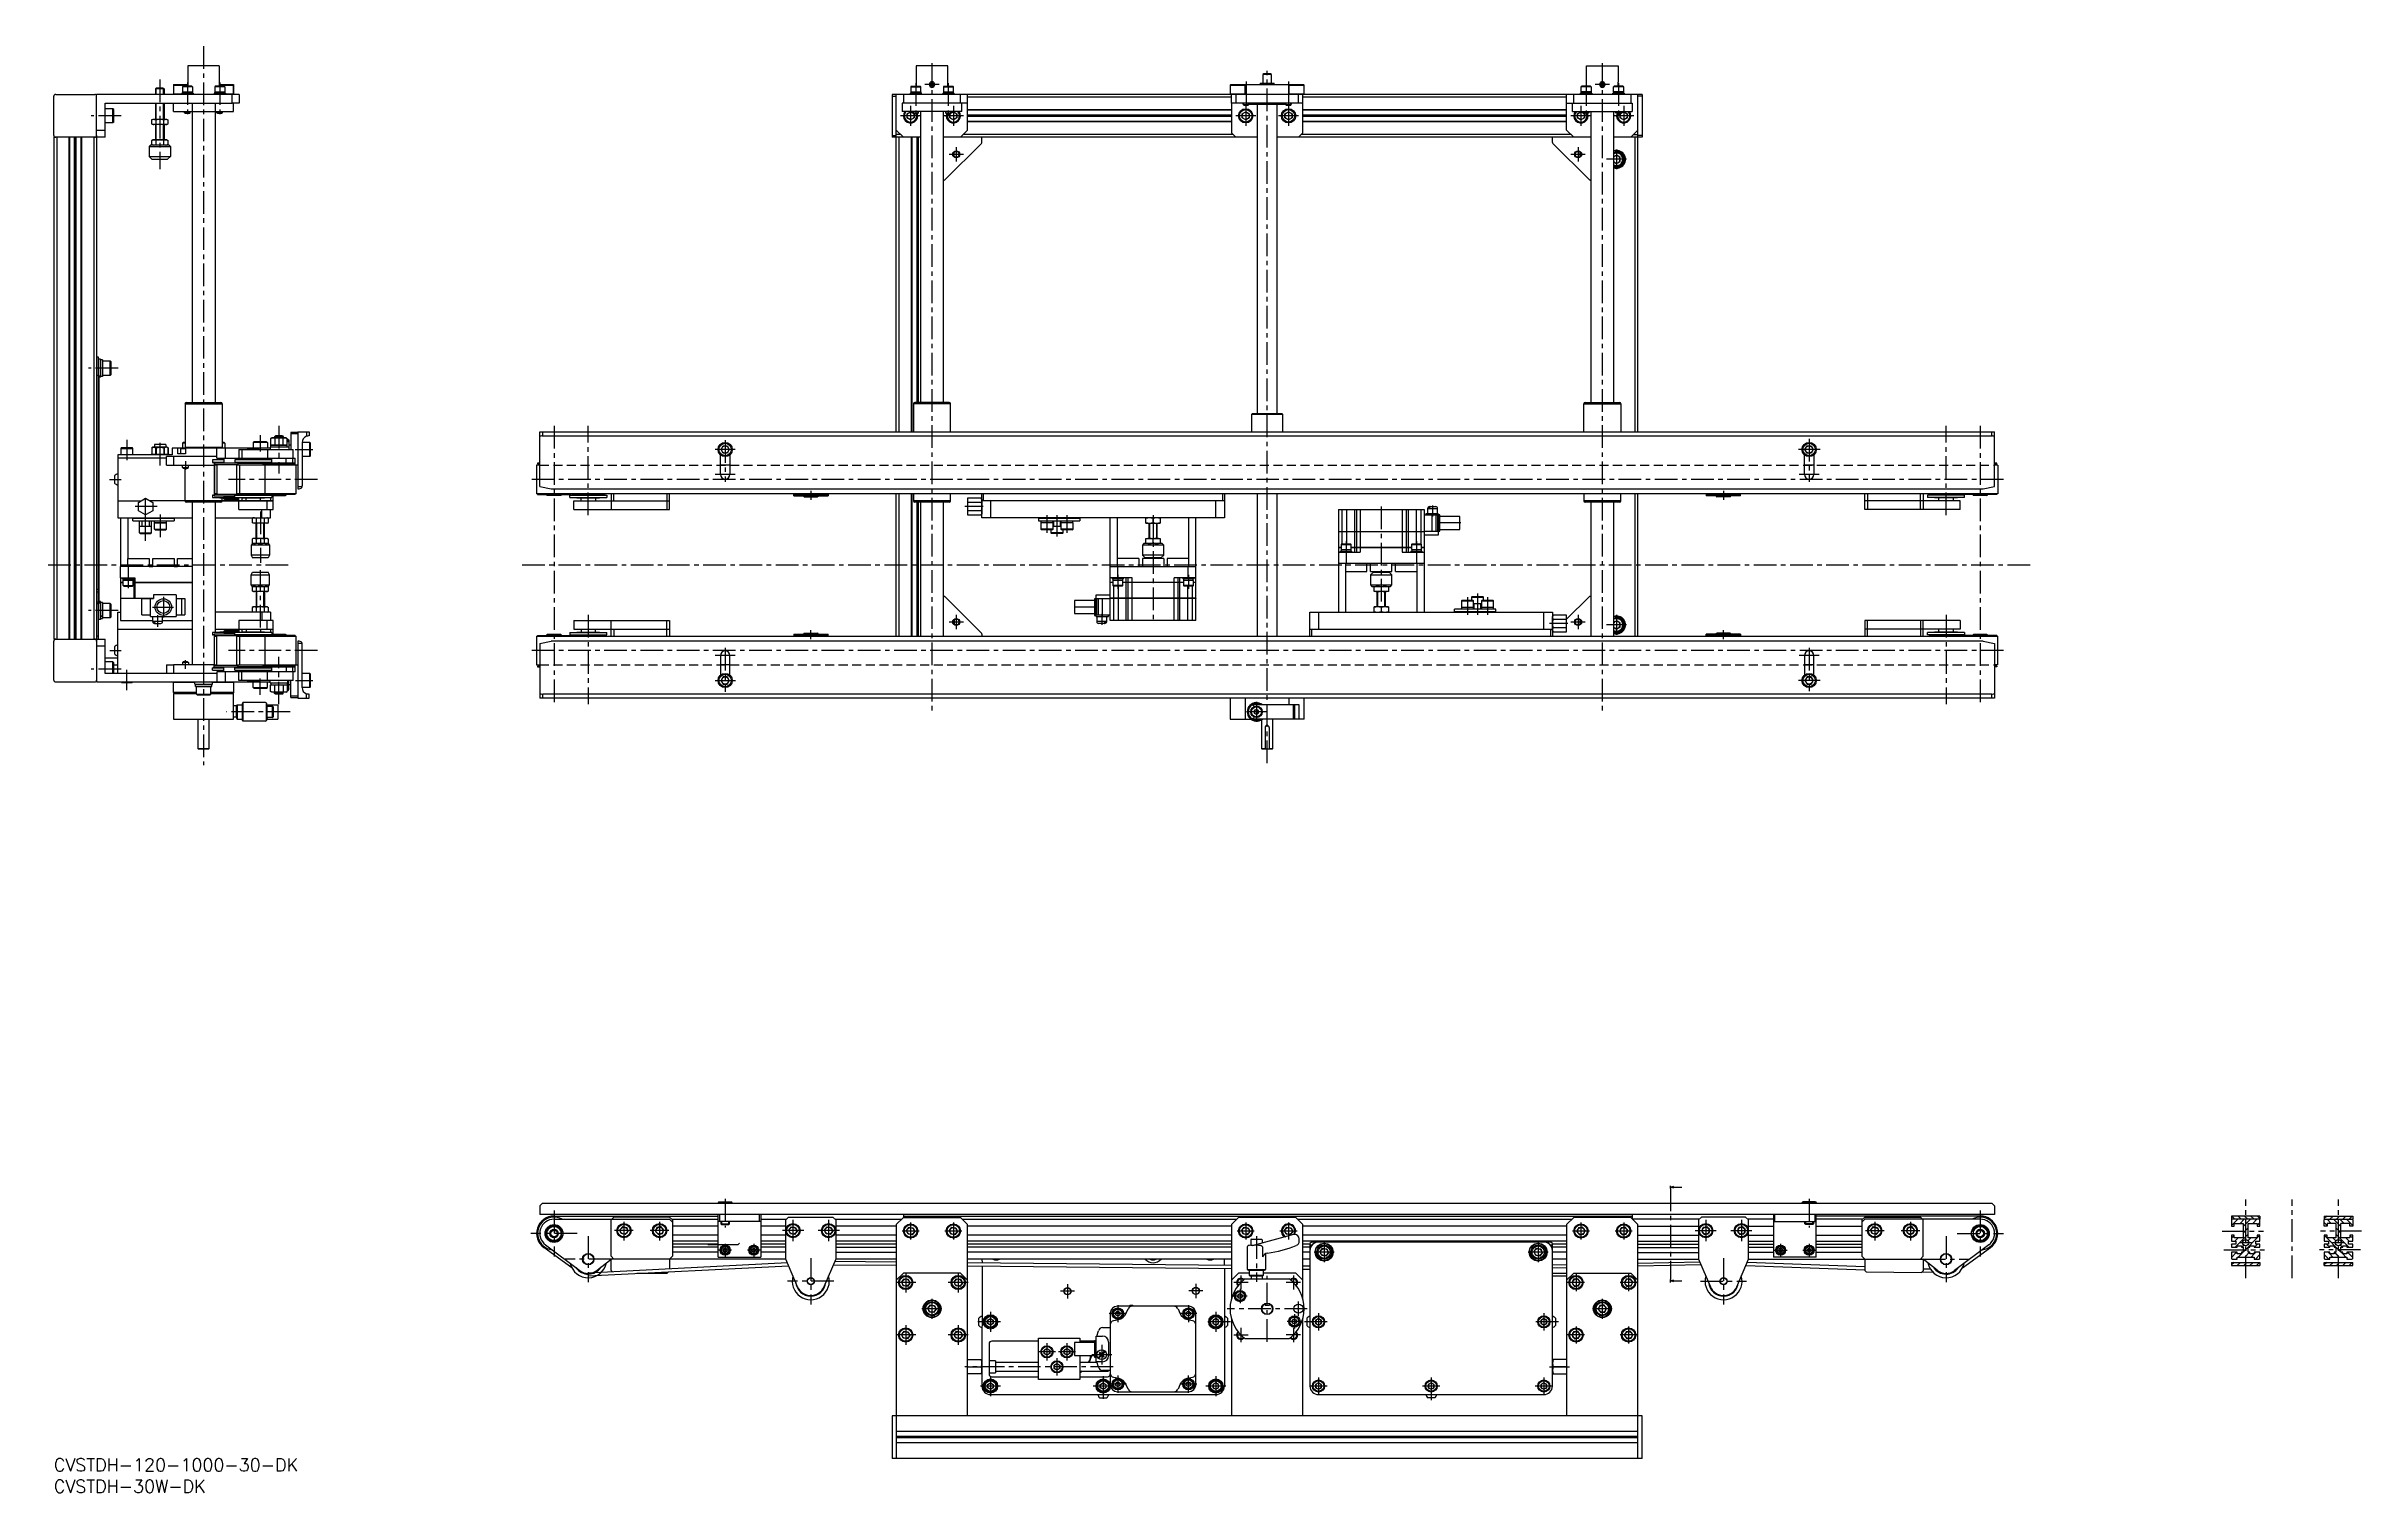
# Model space of a CAD drawing. Extents: x -5 to 1618, y -24 to 990.
import ezdxf

# ---------------------------------------------------------------- set-up
doc = ezdxf.new("R2010")
doc.units = 0
doc.header["$LTSCALE"] = 0.5
doc.linetypes.add('CENTER', pattern=[50.8, 31.75, -6.35, 6.35, -6.35])
doc.linetypes.add('DASHED', pattern=[19.05, 12.7, -6.35])
doc.layers.get('0').update_dxf_attribs({"linetype": 'CONTINUOUS'})
for name, color, linetype in [('MSM_CENTER', 1, 'CENTER'), ('MSM_CONTINUOUS', 7, 'CONTINUOUS'), ('MSM_DASHED', 4, 'DASHED'), ('MSM_NARROW', 5, 'CONTINUOUS'), ('MSM_PART_NUMBER', 7, 'CONTINUOUS')]:
    doc.layers.add(name, color=color, linetype=linetype)
doc.styles.get("Standard").update_dxf_attribs({"font": 'txt.shx', "height": 8, "bigfont": 'bigfont.shx'})

# ---------------------------------------------------------------- blocks, each defined once
blk = doc.blocks.new('*U79')
at = {"layer": 'MSM_PART_NUMBER'}
blk.add_text('CVSTDH-120-1000-30-DK', height=9, dxfattribs=at).set_placement((0, -9))
blk = doc.blocks.new('*U80')
at = {"layer": 'MSM_PART_NUMBER'}
blk.add_text('CVSTDH-30W-DK', height=9, dxfattribs=at).set_placement((0, -24))
blk = doc.blocks.new('_OPEN30')
at = {"color": 0, "linetype": 'BYBLOCK'}
for p, q in [((-1, 0.27), (0, 0)), ((0, 0), (-1, -0.27)), ((0, 0), (-1, 0))]:
    blk.add_line(p, q, dxfattribs=at)
blk = doc.blocks.new('*U82')
at = {"layer": 'MSM_CONTINUOUS'}
blk.add_lwpolyline([(1135.9, 190.3), (1141.4, 190.3)], dxfattribs=at)
at = {"layer": 'MSM_CONTINUOUS', "xscale": 2.5, "yscale": 2.5, "zscale": 2.5, "rotation": 180}
blk.add_blockref('_OPEN30', (1133.4, 190.3), dxfattribs=at)
blk = doc.blocks.new('*U83')
at = {"layer": 'MSM_CONTINUOUS'}
blk.add_lwpolyline([(1135.9, 124.5), (1141.4, 124.5)], dxfattribs=at)
at = {"layer": 'MSM_CONTINUOUS', "xscale": 2.5, "yscale": 2.5, "zscale": 2.5, "rotation": 180}
blk.add_blockref('_OPEN30', (1133.4, 124.5), dxfattribs=at)

msp = doc.modelspace()

# ---------------------------------------------------------------- linework, layer by layer
at = {"color": 7, "linetype": 'CONTINUOUS'}
for p, q in [((518.8, 675.1), (518.8, 676.1)), ((518.8, 676.1), (542.8, 676.1)), ((518.8, 675.1), (542.8, 675.1)), ((520.8, 676.1), (520.8, 676.6)), ((525.8, 674.6), (525.8, 675.1)), ((526.1, 674.3), (525.8, 674.6)), ((535.8, 674.6), (525.8, 674.6)), ((526.1, 674.3), (535.5, 674.3)), ((535.8, 674.6), (535.5, 674.3)), ((535.8, 675.1), (535.8, 674.6)), ((540.8, 676.6), (540.8, 676.1)), ((542.8, 676.1), (542.8, 675.1)), ((1158.6, 676.1), (1158.6, 675.1)), ((1182.6, 676.1), (1158.6, 676.1)), ((1182.6, 675.1), (1158.6, 675.1)), ((1160.6, 676.6), (1160.6, 676.1)), ((1165.6, 675.1), (1165.6, 674.6)), ((1165.6, 674.6), (1165.9, 674.3)), ((1165.6, 674.6), (1175.6, 674.6)), ((1175.3, 674.3), (1165.9, 674.3)), ((1175.3, 674.3), (1175.6, 674.6)), ((1175.6, 674.6), (1175.6, 675.1)), ((1180.6, 676.1), (1180.6, 676.6)), ((1182.6, 675.1), (1182.6, 676.1)), ((518.8, 578.1), (518.8, 577.1)), ((518.8, 578.1), (542.8, 578.1)), ((518.8, 577.1), (542.8, 577.1)), ((520.8, 577.1), (520.8, 576.6)), ((526.1, 578.9), (525.8, 578.6)), ((525.8, 578.6), (525.8, 578.1)), ((535.8, 578.6), (525.8, 578.6)), ((526.1, 578.9), (535.5, 578.9)), ((535.8, 578.6), (535.5, 578.9)), ((535.8, 578.1), (535.8, 578.6)), ((540.8, 576.6), (540.8, 577.1)), ((542.8, 577.1), (542.8, 578.1)), ((1158.6, 577.1), (1158.6, 578.1)), ((1182.6, 578.1), (1158.6, 578.1)), ((1182.6, 577.1), (1158.6, 577.1)), ((1160.6, 576.6), (1160.6, 577.1)), ((1165.6, 578.6), (1165.9, 578.9)), ((1165.6, 578.1), (1165.6, 578.6)), ((1165.6, 578.6), (1175.6, 578.6)), ((1175.3, 578.9), (1165.9, 578.9)), ((1175.3, 578.9), (1175.6, 578.6)), ((1175.6, 578.6), (1175.6, 578.1)), ((1180.6, 577.1), (1180.6, 576.6)), ((1182.6, 578.1), (1182.6, 577.1))]:
    msp.add_line(p, q, dxfattribs=at)
for centre, radius, start, end in [((530.7, 124.3), 13, 163.4273, 16.5727), ((530.7, 124.3), 10.5, 184.7247, 355.2753), ((1170.7, 124.3), 13, 163.4273, 16.5727), ((1170.7, 124.3), 10.5, 184.7247, 355.2753)]:
    msp.add_arc(centre, radius, start, end, dxfattribs=at)
at = {"layer": 'MSM_CENTER'}
for p, q in [((105, 990.4), (105, 486.3)), ((615.7, 978.6), (615.7, 522.5)), ((1085.7, 978.6), (1085.7, 522.5)), ((74.3, 967.1), (74.3, 904.3)), ((93.7, 965.1), (93.7, 941.4)), ((116.3, 965.1), (116.3, 941.4)), ((604.3, 964.4), (604.3, 941.4)), ((620.7, 963.6), (610.7, 963.6)), ((627.1, 964.4), (627.1, 941.4)), ((835.9, 965.6), (835.9, 947.1)), ((850.7, 487.6), (850.7, 973.1)), ((865.6, 965.6), (865.6, 947.1)), ((1074.3, 964.4), (1074.3, 941.4)), ((1090.7, 963.6), (1080.7, 963.6)), ((1097.1, 964.4), (1097.1, 941.4)), ((47.1, 941.6), (26.2, 941.6)), ((607.7, 941.6), (593.7, 941.6)), ((600.7, 948.6), (600.7, 934.6)), ((637.7, 941.6), (623.7, 941.6)), ((630.7, 948.6), (630.7, 934.6)), ((842.7, 941.6), (828.7, 941.6)), ((835.7, 948.6), (835.7, 934.6)), ((872.7, 941.6), (858.7, 941.6)), ((865.7, 948.6), (865.7, 934.6)), ((1077.7, 941.6), (1063.7, 941.6)), ((1070.7, 948.6), (1070.7, 934.6)), ((1107.7, 941.6), (1093.7, 941.6)), ((1100.7, 948.6), (1100.7, 934.6)), ((637.7, 914.6), (627.7, 914.6)), ((632.7, 919.6), (632.7, 909.6)), ((1073.7, 914.6), (1063.7, 914.6)), ((1068.7, 919.6), (1068.7, 909.6)), ((1102.7, 911.1), (1088.7, 911.1)), ((1095.7, 918.1), (1095.7, 904.1)), ((45.2, 764.6), (24.3, 764.6)), ((51.2, 714.4), (51.2, 700.1)), ((144.7, 717.7), (144.7, 706.3)), ((157.8, 724.2), (157.8, 690.8)), ((350.7, 724.1), (350.7, 529.1)), ((374.7, 661.6), (374.7, 724.1)), ((1230.7, 715.1), (1230.7, 684.9)), ((1326.7, 661.6), (1326.7, 724.1)), ((1350.7, 724.1), (1350.7, 529.1)), ((74.5, 696.3), (74.5, 713.1)), ((92.3, 699.5), (92.3, 693.4)), ((169.2, 707.6), (181.5, 707.6)), ((477.7, 707.6), (463.6, 707.6)), ((477.7, 707.6), (463.6, 707.6)), ((470.7, 714.1), (470.7, 684.9)), ((1238.5, 707.6), (1223.3, 707.6)), ((39.1, 686.6), (47.1, 686.6)), ((184.9, 686.6), (122.5, 686.6)), ((1367, 686.6), (334.6, 686.6)), ((477.7, 690.1), (463.6, 690.1)), ((1237.7, 690.1), (1223.6, 690.1)), ((72.4, 667.6), (57.1, 667.6)), ((64.3, 657.5), (64.3, 675.9)), ((530.8, 678.6), (530.8, 672.3)), ((651.5, 667.6), (638.7, 667.6)), ((930.7, 667.6), (930.7, 591.6)), ((966.7, 668.3), (966.7, 660.6)), ((1170.6, 678.6), (1170.6, 672.3)), ((64.3, 643.5), (64.3, 661.9)), ((74.8, 646.1), (74.8, 664.5)), ((144.8, 664.1), (144.8, 628.2)), ((696.3, 661.6), (696.3, 649.2)), ((703.3, 661.6), (703.3, 646.6)), ((710.3, 661.6), (710.3, 649.2)), ((770.7, 661.6), (770.7, 585.6)), ((986.5, 656.1), (968.7, 656.1)), ((906, 643.4), (906, 633.6)), ((955.5, 643.4), (955.5, 633.6)), ((164.3, 626.6), (-5.3, 626.6)), ((52.1, 620.4), (52.1, 610.4)), ((144.8, 582.8), (144.8, 623)), ((1385.6, 626.6), (328, 626.6)), ((746, 619.6), (746, 609.8)), ((795.5, 619.6), (795.5, 609.8)), ((76.8, 604.2), (76.8, 589.9)), ((991.1, 604), (991.1, 591.7)), ((998.1, 606.6), (998.1, 591.6)), ((1005.1, 604), (1005.1, 591.7)), ((45.2, 594.6), (24.3, 594.6)), ((69.2, 597.1), (84, 597.1)), ((72.8, 583.2), (72.8, 591.4)), ((374.7, 591.6), (374.7, 529.1)), ((637.7, 586.6), (627.7, 586.6)), ((632.7, 591.6), (632.7, 581.6)), ((731.5, 597.1), (713.7, 597.1)), ((734.7, 592.3), (734.7, 584.6)), ((1061.5, 585.6), (1048.7, 585.6)), ((1073.7, 586.6), (1063.7, 586.6)), ((1068.7, 591.6), (1068.7, 581.6)), ((1102.7, 584.6), (1088.7, 584.6)), ((1095.7, 591.6), (1095.7, 577.6)), ((1326.7, 591.6), (1326.7, 529.1)), ((470.7, 568.4), (470.7, 537.6)), ((530.8, 574.6), (530.8, 580.9)), ((1170.6, 574.6), (1170.6, 580.9)), ((1230.7, 568.4), (1230.7, 538.2)), ((47.1, 553.6), (26.2, 553.6)), ((39.2, 566.7), (47.1, 566.7)), ((51.2, 538.8), (51.2, 553.1)), ((51.2, 538.8), (51.2, 553.1)), ((92.3, 553.7), (92.3, 559.8)), ((184.9, 566.6), (122.5, 566.6)), ((157.8, 528.9), (157.8, 562.3)), ((1367, 566.6), (334.6, 566.6)), ((477.7, 563.1), (463.6, 563.1)), ((1237.7, 563.1), (1223.6, 563.1)), ((144.7, 535.5), (144.7, 546.9)), ((169.5, 545.6), (181.5, 545.6)), ((463.7, 545.6), (477.9, 545.6)), ((1238.5, 545.6), (1223.3, 545.6)), ((165.8, 523.6), (121.1, 523.6)), ((850.2, 523.6), (836.2, 523.6)), ((843.2, 530.6), (843.2, 516.6)), ((470.7, 182.1), (470.7, 162.1)), ((1133.4, 189.3), (1133.4, 125.5)), ((1230.7, 182.1), (1230.7, 162.1)), ((1536.8, 126.5), (1536.8, 181.6)), ((1569.3, 126.5), (1569.3, 181.6)), ((1601.8, 126.5), (1601.8, 181.6)), ((350.7, 174), (350.7, 141.6)), ((399.7, 166), (399.7, 152.9)), ((424.7, 166), (424.7, 152.9)), ((518.2, 167.3), (518.2, 152.4)), ((543.2, 167.3), (543.2, 152.4)), ((600.7, 165.5), (600.7, 153.5)), ((630.7, 165.5), (630.7, 153.5)), ((835.7, 165.5), (835.7, 153.5)), ((865.7, 165.5), (865.7, 153.5)), ((1070.7, 165.5), (1070.7, 153.5)), ((1100.7, 165.5), (1100.7, 153.5)), ((1158.2, 167.3), (1158.2, 152.4)), ((1183.2, 167.3), (1183.2, 152.4)), ((1276.7, 166), (1276.7, 152.9)), ((1301.7, 166), (1301.7, 152.9)), ((1350.7, 174), (1350.7, 141.6)), ((366.9, 157.8), (334.5, 157.8)), ((374.7, 156), (374.7, 123.6)), ((406.2, 159.8), (393, 159.8)), ((431.2, 159.8), (418, 159.8)), ((470.7, 150.5), (470.7, 141.6)), ((490.7, 150.5), (490.7, 141.6)), ((525.8, 159.8), (510.8, 159.8)), ((550.8, 159.8), (535.8, 159.8)), ((606.7, 159.5), (594.7, 159.5)), ((636.7, 159.5), (624.7, 159.5)), ((841.7, 159.5), (829.7, 159.5)), ((843.2, 155.8), (843.2, 124)), ((871.7, 159.5), (859.7, 159.5)), ((890.7, 151.7), (890.7, 137.7)), ((1040.7, 151.7), (1040.7, 137.7)), ((1076.7, 159.5), (1064.7, 159.5)), ((1106.7, 159.5), (1094.7, 159.5)), ((1150.7, 159.8), (1165.6, 159.8)), ((1175.7, 159.8), (1190.6, 159.8)), ((1210.7, 150.5), (1210.7, 141.6)), ((1230.7, 150.5), (1230.7, 141.6)), ((1270.2, 159.8), (1283.4, 159.8)), ((1295.2, 159.8), (1308.4, 159.8)), ((1326.7, 156), (1326.7, 123.6)), ((1334.5, 157.8), (1366.9, 157.8)), ((1520.4, 159.5), (1549.3, 159.5)), ((1521.4, 146.3), (1549.9, 146.3)), ((1540.9, 151.3), (1532.7, 151.3)), ((1617.2, 146.3), (1588.6, 146.3)), ((1618.1, 159.5), (1589.2, 159.5)), ((1605.9, 151.3), (1597.7, 151.3)), ((390.9, 139.8), (358.5, 139.8)), ((475.2, 146.1), (466.3, 146.1)), ((495.2, 146.1), (486.3, 146.1)), ((530.7, 140.5), (530.7, 108.1)), ((597.3, 130.4), (597.3, 116.4)), ((634.1, 130.4), (634.1, 116.4)), ((897.7, 144.7), (883.7, 144.7)), ((1047.7, 144.7), (1033.7, 144.7)), ((1170.7, 140.5), (1170.7, 108.1)), ((1206.3, 146.1), (1215.2, 146.1)), ((1226.3, 146.1), (1235.2, 146.1)), ((1310.5, 139.8), (1342.9, 139.8)), ((546.9, 124.3), (514.5, 124.3)), ((604.3, 123.4), (590.3, 123.4)), ((641.1, 123.4), (627.1, 123.4)), ((715.7, 117.3), (705.7, 117.3)), ((710.7, 122.3), (710.7, 112.3)), ((805.7, 117.5), (795.7, 117.5)), ((800.7, 122.5), (800.7, 112.5)), ((836.7, 113.9), (826.7, 113.9)), ((837.3, 123.4), (827.3, 123.4)), ((831.7, 118.9), (831.7, 108.9)), ((832.3, 128.4), (832.3, 118.4)), ((850.7, 81.9), (850.7, 128)), ((874.1, 123.4), (864.1, 123.4)), ((869.1, 128.4), (869.1, 118.4)), ((1073.3, 123.4), (1061.3, 123.4)), ((1067.3, 129.4), (1067.3, 117.4)), ((1110.1, 123.4), (1098.1, 123.4)), ((1104.1, 129.4), (1104.1, 117.4)), ((1154.5, 124.3), (1186.9, 124.3)), ((622.7, 105), (608.7, 105)), ((615.7, 112), (615.7, 98)), ((656.7, 102.8), (656.7, 88.8)), ((752, 101.6), (740, 101.6)), ((746, 107.6), (746, 95.6)), ((801.5, 101.6), (789.5, 101.6)), ((795.5, 107.6), (795.5, 95.6)), ((814.7, 102.8), (814.7, 88.8)), ((878.7, 105), (822.7, 105)), ((869.8, 101.1), (869.8, 91.1)), ((872.7, 99.8), (872.7, 110.2)), ((886.7, 101.8), (886.7, 89.8)), ((1044.7, 101.8), (1044.7, 89.8)), ((1092.7, 105), (1078.7, 105)), ((1085.7, 112), (1085.7, 98)), ((604.3, 86.6), (590.3, 86.6)), ((597.3, 93.6), (597.3, 79.6)), ((641.1, 86.6), (627.1, 86.6)), ((634.1, 93.6), (634.1, 79.6)), ((663.7, 95.8), (646.5, 95.8)), ((824.9, 95.8), (807.7, 95.8)), ((827.3, 86.6), (837.3, 86.6)), ((832.3, 91.6), (832.3, 81.6)), ((874.1, 86.6), (864.1, 86.6)), ((874.8, 96.1), (864.8, 96.1)), ((869.1, 91.6), (869.1, 81.6)), ((892.7, 95.8), (876.7, 95.8)), ((1054.9, 95.8), (1038.7, 95.8)), ((1073.3, 86.6), (1061.3, 86.6)), ((1067.3, 92.6), (1067.3, 80.6)), ((1110.1, 86.6), (1098.1, 86.6)), ((1104.1, 92.6), (1104.1, 80.6)), ((702.3, 74.8), (690.3, 74.8)), ((696.3, 80.8), (696.3, 68.8)), ((703.3, 70.3), (703.3, 58.3)), ((716.3, 74.8), (704.3, 74.8)), ((710.3, 80.8), (710.3, 68.8)), ((741.7, 72.8), (727.7, 72.8)), ((734.7, 79.8), (734.7, 65.8)), ((742.7, 64.3), (638.7, 64.3)), ((663.7, 50.8), (649.7, 50.8)), ((656.7, 57.8), (656.7, 43.8)), ((742.7, 50.8), (728.7, 50.8)), ((735.7, 57.8), (735.7, 40.6)), ((752, 52.1), (740, 52.1)), ((746, 58.1), (746, 46.1)), ((801.4, 52.1), (789.4, 52.1)), ((795.4, 58.1), (795.4, 46.1)), ((821.7, 50.8), (807.7, 50.8)), ((814.7, 57.8), (814.7, 43.8)), ((892.7, 50.8), (880.7, 50.8)), ((886.7, 56.8), (886.7, 44.8)), ((971.7, 50.8), (959.7, 50.8)), ((965.7, 56.8), (965.7, 40.6)), ((1050.7, 50.8), (1038.7, 50.8)), ((1044.7, 56.8), (1044.7, 44.8)), ((1048.7, 64.3), (1062.7, 64.3))]:
    msp.add_line(p, q, dxfattribs=at)
at = {"layer": 'MSM_CONTINUOUS'}
for p, q in [((116, 976.6), (94, 976.6)), ((94, 976.6), (94, 962.4)), ((116, 976.6), (116, 965.6)), ((604.7, 976.6), (604.7, 965.6)), ((626.7, 976.6), (604.7, 976.6)), ((626.7, 962.4), (626.7, 976.6)), ((1074.7, 962.4), (1074.7, 976.6)), ((1074.7, 976.6), (1096.7, 976.6)), ((1096.7, 976.6), (1096.7, 965.6)), ((71.9, 961.1), (71.3, 960.5)), ((77.3, 960.5), (71.3, 960.5)), ((71.3, 960.5), (71.3, 956.6)), ((76.7, 961.1), (71.9, 961.1)), ((76.7, 961.1), (77.3, 960.5)), ((77.3, 960.5), (77.3, 956.6)), ((84, 963.6), (94, 963.6)), ((84, 963.6), (84, 956.6)), ((84, 963.1), (94, 963.1)), ((90.6, 962.4), (90.2, 962)), ((93, 962), (90.2, 962)), ((93, 962), (90.2, 962)), ((90.2, 962), (90.2, 957.4)), ((90.2, 958.4), (96.8, 958.4)), ((90.2, 958.4), (96.8, 958.4)), ((90.2, 958.4), (96.8, 958.4)), ((90.2, 958.4), (96.8, 958.4)), ((90.2, 958.4), (93, 958.4)), ((90.2, 958.4), (93, 958.4)), ((96.8, 962.4), (90.6, 962.4)), ((96.8, 962.4), (90.6, 962.4)), ((97.2, 962), (93, 962)), ((97.2, 962), (93, 962)), ((93, 958.4), (97.2, 958.4)), ((93, 958.4), (97.2, 958.4)), ((96.8, 962.4), (97.2, 962)), ((96.8, 958.4), (96.8, 957.4)), ((96.8, 958.4), (96.8, 957.4)), ((96.8, 958.4), (96.8, 957.4)), ((96.8, 958.4), (96.8, 957.4)), ((97.2, 962), (97.2, 957.4)), ((97.2, 958.4), (97.2, 957.4)), ((97.2, 958.4), (97.2, 957.4)), ((97.2, 958.4), (97.2, 957.4)), ((113.2, 962.4), (112.8, 962)), ((119.8, 962), (112.8, 962)), ((119.8, 962), (112.8, 962)), ((112.8, 962), (112.8, 957.4)), ((112.8, 958.4), (119.8, 958.4)), ((112.8, 958.4), (119.8, 958.4)), ((112.8, 958.4), (119.8, 958.4)), ((112.8, 958.4), (119.8, 958.4)), ((112.8, 958.4), (119.8, 958.4)), ((112.8, 958.4), (119.7, 958.4)), ((115.7, 962.4), (113.2, 962.4)), ((113.2, 962.4), (119.4, 962.4)), ((115.8, 963.6), (126, 963.6)), ((115.9, 963.1), (126, 963.1)), ((119.4, 962.4), (119.8, 962)), ((119.8, 962), (119.8, 957.4)), ((126, 956.6), (126, 963.6)), ((126, 963.6), (126, 956.6)), ((601.2, 962.4), (600.8, 962)), ((600.8, 962), (600.8, 958.4)), ((600.8, 962), (607.8, 962)), ((600.8, 958.4), (600.8, 957.4)), ((600.8, 958.4), (600.8, 957.4)), ((600.8, 958.4), (603.7, 958.4)), ((601.2, 962.4), (607.4, 962.4)), ((603.7, 958.4), (607.8, 958.4)), ((607.8, 962), (607.4, 962.4)), ((607.5, 957.4), (607.5, 958.4)), ((607.8, 958.4), (607.8, 962)), ((607.8, 958.4), (607.8, 957.4)), ((614.6, 964), (615.5, 964.7)), ((614.9, 962.8), (614.6, 964)), ((616, 962.5), (614.9, 962.8)), ((615.5, 964.7), (616.6, 964.4)), ((616.8, 963.2), (616, 962.5)), ((616.6, 964.4), (616.8, 963.2)), ((624.1, 962.4), (623.7, 962)), ((623.7, 962), (623.7, 958.4)), ((623.7, 962), (630.6, 962)), ((623.7, 958.4), (623.7, 957.4)), ((623.7, 958.4), (623.7, 957.4)), ((623.7, 958.4), (630.6, 958.4)), ((624.1, 962.4), (630.2, 962.4)), ((630.2, 962.4), (630.3, 962.4)), ((630.7, 962), (630.3, 962.4)), ((630.6, 962), (630.7, 962)), ((630.6, 958.4), (630.7, 958.4)), ((630.7, 958.4), (630.7, 962)), ((630.7, 957.4), (630.7, 958.4)), ((630.7, 957.4), (630.7, 958.4)), ((825.2, 963.6), (824.7, 963.1)), ((824.7, 963.1), (824.7, 957.1)), ((824.7, 963.1), (835.4, 963.1)), ((825.2, 963.6), (876.2, 963.6)), ((835.4, 963.1), (836.3, 963.6)), ((835.4, 957.1), (835.4, 963.1)), ((846.1, 964.6), (845.7, 964.3)), ((845.7, 964.3), (845.7, 963.6)), ((845.7, 964.3), (849.1, 964.3)), ((846.1, 964.6), (849.2, 964.6)), ((848.3, 971.1), (847.7, 970.5)), ((847.7, 970.5), (847.7, 964.6)), ((853.7, 970.5), (847.7, 970.5)), ((853.1, 971.1), (848.3, 971.1)), ((849.1, 964.3), (855.7, 964.3)), ((849.2, 964.6), (855.4, 964.6)), ((853.7, 970.5), (853.1, 971.1)), ((853.7, 964.6), (853.7, 970.5)), ((855.7, 964.3), (855.4, 964.6)), ((855.7, 963.6), (855.7, 964.3)), ((865.2, 963.6), (866, 963.1)), ((866, 963.1), (876.7, 963.1)), ((866, 963.1), (866, 957.1)), ((876.7, 963.1), (876.2, 963.6)), ((876.7, 957.1), (876.7, 963.1)), ((1070.8, 962), (1071.2, 962.4)), ((1070.8, 958.4), (1070.8, 962)), ((1070.9, 962), (1070.8, 962)), ((1070.8, 957.4), (1070.8, 958.4)), ((1070.8, 957.4), (1070.8, 958.4)), ((1070.9, 958.4), (1070.8, 958.4)), ((1077.8, 962), (1070.9, 962)), ((1077.8, 958.4), (1070.9, 958.4)), ((1071.3, 962.4), (1071.2, 962.4)), ((1077.4, 962.4), (1071.3, 962.4)), ((1077.4, 962.4), (1077.8, 962)), ((1077.8, 962), (1077.8, 958.4)), ((1077.8, 958.4), (1077.8, 957.4)), ((1077.8, 958.4), (1077.8, 957.4)), ((1084.9, 964.4), (1084.6, 963.2)), ((1084.6, 963.2), (1085.5, 962.5)), ((1086, 964.7), (1084.9, 964.4)), ((1085.5, 962.5), (1086.6, 962.8)), ((1086.8, 964), (1086, 964.7)), ((1086.6, 962.8), (1086.8, 964)), ((1093.6, 962), (1094, 962.4)), ((1093.6, 958.4), (1093.6, 962)), ((1100.6, 962), (1093.6, 962)), ((1097.8, 958.4), (1093.6, 958.4)), ((1093.6, 958.4), (1093.6, 957.4)), ((1100.2, 962.4), (1094, 962.4)), ((1094, 957.4), (1094, 958.4)), ((1100.6, 958.4), (1097.8, 958.4)), ((1100.2, 962.4), (1100.6, 962)), ((1100.6, 962), (1100.6, 958.4)), ((1100.6, 958.4), (1100.6, 957.4)), ((1100.6, 958.4), (1100.6, 957.4)), ((0, 927.9), (0, 955.3)), ((1.3, 956.6), (28.7, 956.6)), ((125, 956.6), (30, 956.6)), ((30, 927.9), (30, 956.6)), ((36, 950.6), (125, 950.6)), ((36, 926.6), (36, 950.6)), ((41.4, 946.6), (36, 946.6)), ((41.4, 936.6), (41.4, 946.6)), ((42, 946), (41.4, 946.6)), ((42, 941.6), (42, 946)), ((42, 937.2), (42, 941.6)), ((71.3, 950.6), (71.3, 939.1)), ((77.3, 950.6), (77.3, 939.1)), ((84, 957.1), (89.7, 957.1)), ((84, 944.6), (84, 950.6)), ((84, 944.6), (126, 944.6)), ((97.7, 957.4), (89.7, 957.4)), ((97.7, 957.4), (89.7, 957.4)), ((89.7, 957.4), (89.7, 956.6)), ((91.7, 943.8), (91.7, 944.6)), ((91.7, 943.8), (95.7, 943.8)), ((91.7, 943.8), (95.7, 943.8)), ((92.1, 943.4), (91.7, 943.8)), ((92.1, 943.4), (95.3, 943.4)), ((95.3, 943.4), (95.7, 943.8)), ((95.7, 943.8), (95.7, 944.6)), ((97, 950.1), (97, 740.6)), ((97.7, 957.4), (97.7, 956.6)), ((120.3, 957.4), (112.3, 957.4)), ((120.3, 957.4), (112.3, 957.4)), ((112.3, 957.4), (112.3, 956.6)), ((113, 950.1), (113, 740.6)), ((114.3, 943.8), (114.3, 944.6)), ((114.7, 943.4), (114.3, 943.8)), ((114.3, 943.8), (118.3, 943.8)), ((114.3, 943.8), (118.3, 943.8)), ((114.7, 943.4), (117.9, 943.4)), ((114.7, 943.4), (117.9, 943.4)), ((114.7, 943.4), (117.9, 943.4)), ((114.7, 943.4), (117.9, 943.4)), ((117.9, 943.4), (118.3, 943.8)), ((118.3, 943.8), (118.3, 944.6)), ((120.3, 957.4), (120.3, 956.6)), ((120.3, 957.1), (126, 957.1)), ((125, 950.6), (125, 956.6)), ((130, 956.6), (125, 956.6)), ((130, 950.6), (125, 950.6)), ((126, 944.6), (126, 950.6)), ((130, 956.6), (130, 950.6)), ((587.7, 956.6), (587.7, 926.6)), ((1113.7, 956.6), (587.7, 956.6)), ((587.7, 955.3), (590.7, 955.3)), ((590.7, 720.1), (590.7, 956.6)), ((594.7, 950.6), (594.7, 944.6)), ((640.7, 950.6), (594.7, 950.6)), ((636.7, 944.6), (594.7, 944.6)), ((595.7, 956.6), (595.7, 950.6)), ((598.2, 943), (600.7, 944.5)), ((598.2, 940.2), (598.2, 943)), ((600.3, 957.4), (600.3, 956.6)), ((600.3, 957.4), (608.3, 957.4)), ((600.7, 944.5), (603.2, 943)), ((602.3, 944.6), (602.3, 943.8)), ((602.3, 943.8), (602.7, 943.4)), ((602.3, 943.8), (606.3, 943.8)), ((602.7, 943.4), (606, 943.4)), ((603.2, 943), (603.2, 940.2)), ((606, 943.4), (606.3, 943.8)), ((606.3, 943.8), (606.3, 944.6)), ((607.7, 944.6), (607.7, 740.6)), ((608.3, 956.6), (608.3, 957.4)), ((623.2, 957.4), (623.2, 956.6)), ((623.2, 957.4), (631.2, 957.4)), ((623.7, 740.6), (623.7, 944.6)), ((625.1, 944.6), (625.1, 943.8)), ((625.1, 943.8), (625.5, 943.4)), ((625.1, 943.8), (629.1, 943.8)), ((625.5, 943.4), (628.8, 943.4)), ((628.2, 943), (630.7, 944.5)), ((628.2, 940.2), (628.2, 943)), ((628.8, 943.4), (629.1, 943.8)), ((629.1, 943.8), (629.1, 944.6)), ((630.7, 944.5), (633.2, 943)), ((631.2, 956.6), (631.2, 957.4)), ((633.2, 943), (633.2, 940.2)), ((635.7, 950.6), (635.7, 956.6)), ((636.7, 944.6), (636.7, 950.6)), ((640.7, 931.6), (640.7, 956.6)), ((825.7, 954.6), (640.7, 954.6)), ((825.7, 945.9), (640.7, 945.9)), ((825.7, 945.6), (640.7, 945.6)), ((825.7, 942.1), (640.7, 942.1)), ((825.7, 941.6), (640.7, 941.6)), ((824.7, 957.1), (825.2, 956.6)), ((824.7, 957.1), (835.4, 957.1)), ((825.7, 950.6), (825.7, 956.6)), ((875.7, 950.6), (825.7, 950.6)), ((825.7, 950.6), (825.7, 929.6)), ((828.7, 956.6), (828.7, 950.6)), ((833.2, 943), (835.7, 944.5)), ((833.2, 940.2), (833.2, 943)), ((833.7, 950.6), (833.7, 950.1)), ((833.7, 950.1), (833.9, 949.9)), ((833.7, 950.1), (833.9, 950.1)), ((833.9, 950.6), (833.9, 949.5)), ((833.9, 949.5), (834.3, 949.1)), ((833.9, 949.5), (837.9, 949.5)), ((834.3, 949.1), (837.5, 949.1)), ((836.3, 956.6), (835.4, 957.1)), ((835.7, 944.5), (838.2, 943)), ((837.5, 949.1), (837.9, 949.5)), ((837.9, 949.5), (837.9, 950.6)), ((837.9, 950.1), (863.6, 950.1)), ((863.6, 949.6), (837.9, 949.6)), ((838.2, 943), (838.2, 940.2)), ((843.7, 949.6), (843.7, 732.1)), ((857.7, 732.1), (857.7, 949.6)), ((863.2, 943), (865.7, 944.5)), ((863.2, 940.2), (863.2, 943)), ((863.6, 950.6), (863.6, 949.5)), ((863.6, 949.5), (864, 949.1)), ((863.6, 949.5), (867.6, 949.5)), ((864, 949.1), (867.2, 949.1)), ((866, 957.1), (865.2, 956.6)), ((865.7, 944.5), (868.2, 943)), ((866, 957.1), (876.7, 957.1)), ((867.2, 949.1), (867.6, 949.5)), ((867.6, 949.5), (867.6, 950.6)), ((867.6, 949.9), (867.7, 950.1)), ((867.6, 950.1), (867.7, 950.1)), ((867.7, 950.1), (867.7, 950.6)), ((868.2, 943), (868.2, 940.2)), ((872.7, 950.6), (872.7, 956.6)), ((875.7, 929.6), (875.7, 956.6)), ((1060.7, 954.6), (875.7, 954.6)), ((1060.7, 945.9), (875.7, 945.9)), ((1060.7, 945.6), (875.7, 945.6)), ((1060.7, 942.1), (875.7, 942.1)), ((1060.7, 941.6), (875.7, 941.6)), ((876.2, 956.6), (876.7, 957.1)), ((1060.7, 931.6), (1060.7, 956.6)), ((1060.7, 950.6), (1106.7, 950.6)), ((1064.7, 944.6), (1064.7, 950.6)), ((1064.7, 944.6), (1106.7, 944.6)), ((1065.7, 950.6), (1065.7, 956.6)), ((1068.2, 943), (1070.7, 944.5)), ((1068.2, 940.2), (1068.2, 943)), ((1070.3, 956.6), (1070.3, 957.4)), ((1078.3, 957.4), (1070.3, 957.4)), ((1070.7, 944.5), (1073.2, 943)), ((1072.3, 943.8), (1072.3, 944.6)), ((1072.7, 943.4), (1072.3, 943.8)), ((1076.3, 943.8), (1072.3, 943.8)), ((1076, 943.4), (1072.7, 943.4)), ((1073.2, 943), (1073.2, 940.2)), ((1076.3, 943.8), (1076, 943.4)), ((1076.3, 944.6), (1076.3, 943.8)), ((1077.7, 944.6), (1077.7, 740.6)), ((1078.3, 957.4), (1078.3, 956.6)), ((1093.1, 956.6), (1093.1, 957.4)), ((1101.1, 957.4), (1093.1, 957.4)), ((1093.7, 740.6), (1093.7, 944.6)), ((1095.1, 943.8), (1095.1, 944.6)), ((1095.5, 943.4), (1095.1, 943.8)), ((1099.1, 943.8), (1095.1, 943.8)), ((1098.8, 943.4), (1095.5, 943.4)), ((1098.2, 943), (1100.7, 944.5)), ((1098.2, 940.2), (1098.2, 943)), ((1099.1, 943.8), (1098.8, 943.4)), ((1099.1, 944.6), (1099.1, 943.8)), ((1100.7, 944.5), (1103.2, 943)), ((1101.1, 957.4), (1101.1, 956.6)), ((1103.2, 943), (1103.2, 940.2)), ((1105.7, 956.6), (1105.7, 950.6)), ((1106.7, 950.6), (1106.7, 944.6)), ((1110.7, 720.1), (1110.7, 956.6)), ((1113.7, 955.3), (1110.7, 955.3)), ((1113.7, 956.6), (1113.7, 926.6)), ((36, 926.6), (0, 926.6)), ((0, 926.6), (0, 574.6)), ((2, 926.6), (2, 574.6)), ((10.7, 574.6), (10.7, 926.6)), ((11, 926.6), (11, 574.6)), ((14.5, 574.6), (14.5, 926.6)), ((15, 926.6), (15, 574.6)), ((15.5, 926.6), (15.5, 574.6)), ((19, 926.6), (19, 574.6)), ((19.3, 926.6), (19.3, 574.6)), ((28, 926.6), (28, 574.6)), ((30, 931.6), (36, 931.6)), ((30, 927.9), (30, 544.9)), ((41.4, 936.6), (36, 936.6)), ((42, 937.2), (41.4, 936.6)), ((69.3, 939.1), (68.5, 938.7)), ((68.5, 938.7), (68.5, 935.9)), ((69.3, 935.5), (68.5, 935.9)), ((79.3, 939.1), (69.3, 939.1)), ((79.3, 935.5), (69.3, 935.5)), ((71.3, 935.5), (71.3, 924.7)), ((71.4, 938.7), (71.4, 935.9)), ((77.2, 935.9), (77.2, 938.7)), ((77.3, 935.5), (77.3, 924.7)), ((79.3, 939.1), (80.1, 938.7)), ((79.3, 935.5), (80.1, 935.9)), ((80.1, 935.9), (80.1, 938.7)), ((587.7, 927.9), (590.7, 927.9)), ((607.7, 926.6), (587.7, 926.6)), ((590.7, 931.6), (595.7, 926.6)), ((593.7, 928.6), (590.7, 928.6)), ((592.7, 720.1), (592.7, 926.6)), ((600.7, 938.7), (598.2, 940.2)), ((603.2, 940.2), (600.7, 938.7)), ((601.4, 720.1), (601.4, 926.6)), ((601.7, 720.1), (601.7, 926.6)), ((605.2, 740.6), (605.2, 926.6)), ((605.7, 740.6), (605.7, 926.6)), ((606.3, 740.6), (606.3, 926.6)), ((843.7, 926.6), (623.7, 926.6)), ((630.7, 938.7), (628.2, 940.2)), ((633.2, 940.2), (630.7, 938.7)), ((635.7, 926.6), (640.7, 931.6)), ((826.7, 928.6), (637.7, 928.6)), ((825.7, 941.1), (640.7, 941.1)), ((825.7, 937.6), (640.7, 937.6)), ((825.7, 937.3), (640.7, 937.3)), ((650.7, 923), (650.7, 926.6)), ((825.7, 929.6), (828.7, 926.6)), ((835.7, 938.7), (833.2, 940.2)), ((838.2, 940.2), (835.7, 938.7)), ((1077.7, 926.6), (857.7, 926.6)), ((865.7, 938.7), (863.2, 940.2)), ((868.2, 940.2), (865.7, 938.7)), ((872.7, 926.6), (875.7, 929.6)), ((1063.7, 928.6), (874.7, 928.6)), ((1060.7, 941.1), (875.7, 941.1)), ((1060.7, 937.6), (875.7, 937.6)), ((1060.7, 937.3), (875.7, 937.3)), ((1050.7, 923), (1050.7, 926.6)), ((1065.7, 926.6), (1060.7, 931.6)), ((1070.7, 938.7), (1068.2, 940.2)), ((1073.2, 940.2), (1070.7, 938.7)), ((1113.7, 926.6), (1093.7, 926.6)), ((1100.7, 938.7), (1098.2, 940.2)), ((1103.2, 940.2), (1100.7, 938.7)), ((1110.7, 931.6), (1105.7, 926.6)), ((1107.7, 928.6), (1110.7, 928.6)), ((1108.7, 720.1), (1108.7, 926.6)), ((1113.7, 927.9), (1110.7, 927.9)), ((67.8, 921.1), (66.8, 920.1)), ((66.8, 920.1), (69.5, 920.1)), ((66.8, 920.1), (66.8, 913.1)), ((66.8, 913.1), (69.5, 913.1)), ((66.8, 913.1), (68.8, 911.1)), ((80.8, 921.1), (67.8, 921.1)), ((69.3, 924.7), (68.5, 924.3)), ((68.5, 924.3), (68.5, 921.5)), ((69.3, 921.1), (68.5, 921.5)), ((68.8, 911.1), (78.5, 911.1)), ((79.3, 924.7), (69.3, 924.7)), ((79.3, 921.1), (69.3, 921.1)), ((69.5, 920.1), (81.8, 920.1)), ((69.5, 913.1), (81.8, 913.1)), ((71.4, 924.3), (71.4, 921.5)), ((77.2, 921.5), (77.2, 924.3)), ((78.5, 911.1), (79.8, 911.1)), ((79.3, 924.7), (80.1, 924.3)), ((79.3, 921.1), (80.1, 921.5)), ((81.8, 913.1), (79.8, 911.1)), ((80.1, 921.5), (80.1, 924.3)), ((80.8, 921.1), (81.8, 920.1)), ((81.8, 920.1), (81.8, 913.1)), ((625, 896.9), (650.4, 922.3)), ((631.2, 916), (631.2, 916)), ((631.2, 913.2), (631.2, 916)), ((1076.4, 896.9), (1051, 922.3)), ((1070.2, 916), (1070.2, 916)), ((1070.2, 913.2), (1070.2, 916)), ((1095.9, 914), (1093.7, 912.9)), ((1093.7, 909.4), (1095.6, 908.2)), ((1095.6, 908.2), (1098.2, 909.6)), ((1098.3, 912.4), (1095.9, 914)), ((1098.2, 909.6), (1098.3, 912.4)), ((623.7, 896.6), (624.3, 896.6)), ((1077.7, 896.6), (1077.1, 896.6)), ((1094.4, 906.3), (1094, 905.6)), ((30, 772.6), (31, 772.6)), ((31, 772.6), (31, 574.6)), ((32.6, 770.9), (31, 770.9)), ((32.6, 758.4), (32.6, 770.9)), ((32.6, 758.4), (32.6, 770.9)), ((34.1, 770.4), (32.6, 770.4)), ((34.1, 758.9), (34.1, 770.4)), ((34.1, 770.4), (34.1, 758.9)), ((39.5, 769.6), (34.1, 769.6)), ((39.5, 759.6), (39.5, 769.6)), ((40.1, 769), (39.5, 769.6)), ((40.1, 760.2), (40.1, 769)), ((31.5, 759.6), (30, 759.6)), ((31.5, 759.6), (31.5, 599.6)), ((32.6, 758.4), (31.5, 758.4)), ((34.1, 758.9), (32.6, 758.9)), ((39.5, 759.6), (34.1, 759.6)), ((40.1, 760.2), (39.5, 759.6)), ((92, 739.7), (118, 739.7)), ((92, 739.7), (92, 709.2)), ((92.9, 740.6), (117.1, 740.6)), ((118, 739.7), (118, 709.2)), ((602.7, 739.7), (602.7, 720.1)), ((628.7, 739.7), (602.7, 739.7)), ((627.8, 740.6), (603.7, 740.6)), ((628.7, 720.1), (628.7, 739.7)), ((840.2, 732.6), (839.7, 732.1)), ((839.7, 732.1), (839.7, 720.1)), ((861.7, 732.1), (839.7, 732.1)), ((861.2, 732.6), (840.2, 732.6)), ((861.7, 732.1), (861.2, 732.6)), ((861.7, 720.1), (861.7, 732.1)), ((1072.7, 720.1), (1072.7, 739.7)), ((1072.7, 739.7), (1098.7, 739.7)), ((1073.7, 740.6), (1097.8, 740.6)), ((1098.7, 739.7), (1098.7, 720.1)), ((152.8, 715.7), (152, 715.3)), ((152, 715.3), (152, 710.7)), ((162.8, 715.7), (152.8, 715.7)), ((155.3, 717.1), (154.8, 716.6)), ((160.8, 716.6), (154.8, 716.6)), ((154.8, 716.6), (154.8, 715.7)), ((154.8, 716.4), (154.8, 715.7)), ((154.9, 715.3), (154.9, 710.7)), ((160.3, 717.1), (155.3, 717.1)), ((160.1, 717.1), (155.5, 717.1)), ((160.3, 717.1), (160.8, 716.6)), ((160.7, 710.7), (160.7, 715.3)), ((160.8, 716.6), (160.8, 715.7)), ((160.8, 716.4), (160.8, 715.7)), ((162.8, 715.7), (163.6, 715.3)), ((164.2, 714.6), (163.5, 714.6)), ((163.6, 710.7), (163.6, 715.3)), ((164.2, 714.6), (164.8, 714)), ((166.1, 719.6), (166.1, 707.6)), ((171.1, 719.6), (166.1, 719.6)), ((171.1, 718.6), (166.1, 718.6)), ((171.1, 720.1), (171.1, 680.1)), ((171.1, 720.1), (179.1, 720.1)), ((177.1, 720.1), (177.1, 716.8)), ((179.1, 717.1), (178.6, 717.1)), ((179.1, 720.1), (179.1, 717.1)), ((340.7, 720.1), (1360.7, 720.1)), ((340.7, 681.6), (340.7, 720.1)), ((342.3, 717.1), (1359.2, 717.1)), ((342.7, 720.1), (342.7, 717.1)), ((1358.7, 717.1), (1358.7, 720.1)), ((1360.7, 682.1), (1360.7, 720.1)), ((83, 703.9), (44.8, 703.9)), ((44.8, 703.9), (44.8, 659.6)), ((79, 701.6), (44.8, 701.6)), ((47.5, 708.9), (47, 708.4)), ((47, 708.4), (55.5, 708.4)), ((47, 708.4), (47, 703.9)), ((47.5, 708.9), (55, 708.9)), ((79, 701.6), (50.8, 701.6)), ((55.5, 708.4), (55, 708.9)), ((55.5, 703.9), (55.5, 708.4)), ((80.8, 704.2), (68.3, 704.2)), ((80.8, 704.2), (68.3, 704.2)), ((68.3, 704.2), (68.3, 703.9)), ((69.5, 709.2), (68.8, 708.8)), ((68.8, 708.8), (70.2, 709.2)), ((68.8, 708.8), (68.8, 704.2)), ((68.8, 708.8), (68.8, 708.8)), ((68.8, 704.2), (68.8, 704.2)), ((70.2, 709.2), (69.5, 709.2)), ((74.5, 709.2), (70.2, 709.2)), ((70.2, 709.2), (71.6, 708.8)), ((74.5, 711.2), (70.5, 711.2)), ((70.5, 711.2), (70.5, 709.2)), ((71.7, 708.8), (71.6, 708.8)), ((71.6, 704.2), (71.6, 708.8)), ((71.6, 704.2), (71.7, 704.2)), ((71.7, 708.8), (74.5, 709.2)), ((71.7, 708.8), (71.7, 704.2)), ((78.5, 711.2), (74.5, 711.2)), ((78.8, 709.2), (74.5, 709.2)), ((74.5, 709.2), (77.3, 708.8)), ((77.3, 704.2), (77.3, 708.8)), ((77.4, 708.8), (77.3, 708.8)), ((77.3, 704.2), (77.4, 704.2)), ((78.8, 709.2), (77.4, 708.8)), ((77.4, 708.8), (77.4, 704.2)), ((78.5, 711.2), (78.5, 709.2)), ((79.5, 709.2), (78.8, 709.2)), ((80.2, 708.8), (78.8, 709.2)), ((79, 696.6), (79, 702.6)), ((114.3, 702.6), (79, 702.6)), ((79.5, 709.2), (80.2, 708.8)), ((80.2, 704.2), (80.2, 708.8)), ((80.2, 708.8), (80.2, 708.8)), ((80.2, 708.8), (80.2, 704.2)), ((80.8, 704.2), (80.8, 703.9)), ((151.6, 708.6), (83, 708.6)), ((83, 708.6), (83, 703.9)), ((84, 702.6), (84, 696.6)), ((87, 704.5), (87, 708.6)), ((92.3, 704.5), (87, 704.5)), ((89.2, 708.5), (88.8, 708.1)), ((92.3, 708.1), (88.8, 708.1)), ((88.8, 708.1), (88.8, 704.5)), ((92.3, 708.5), (89.2, 708.5)), ((89.6, 708.6), (89.6, 708.5)), ((90.6, 712.6), (90.2, 712.1)), ((92, 712.1), (90.2, 712.1)), ((90.2, 712.1), (90.2, 708.6)), ((92, 712.6), (90.6, 712.6)), ((91.7, 708.6), (92, 708.9)), ((92, 709.2), (118, 709.2)), ((93.3, 708.9), (92, 708.9)), ((92.3, 708.6), (92.3, 704.5)), ((93.3, 708.6), (93.3, 709.2)), ((119.3, 700.3), (111.3, 700.3)), ((111.3, 700.3), (111.3, 698.6)), ((119.3, 698.6), (111.3, 698.6)), ((111.3, 698.6), (113.6, 698.1)), ((129.1, 698.1), (112.3, 698.1)), ((112.3, 698.1), (112.3, 697.1)), ((114.3, 701.6), (114.3, 708.6)), ((114.3, 701.6), (169.3, 701.6)), ((119.3, 700.6), (116.3, 700.6)), ((116.3, 700.6), (116.3, 700.3)), ((116.7, 708.6), (116.7, 709.2)), ((119.4, 712.6), (118, 712.6)), ((119.8, 712.1), (118, 712.1)), ((119.3, 701.6), (119.3, 698.1)), ((119.4, 712.6), (119.8, 712.1)), ((119.8, 712.1), (119.8, 708.6)), ((120.4, 701.6), (120.4, 708.6)), ((152.8, 700.3), (126.8, 700.3)), ((126.8, 700.3), (126.8, 698.6)), ((137.7, 698.6), (126.8, 698.6)), ((126.8, 698.6), (129.1, 698.1)), ((129.1, 698.1), (138.1, 698.1)), ((129.1, 698.1), (129.1, 698.1)), ((129.1, 698.1), (129.1, 696.6)), ((129.1, 698.1), (129.1, 696.6)), ((129.1, 698.1), (129.1, 696.6)), ((129.3, 700.3), (129.3, 701.6)), ((131.8, 700.6), (129.3, 700.6)), ((129.8, 707.6), (131.8, 707.6)), ((129.8, 707.6), (129.8, 701.6)), ((130.7, 698.1), (130.3, 698.1)), ((131.8, 707.6), (131.8, 701.6)), ((131.8, 707.6), (167.8, 707.6)), ((147.8, 700.6), (131.8, 700.6)), ((131.8, 700.3), (131.8, 700.6)), ((134.1, 698.1), (133.3, 698.1)), ((134.8, 700.6), (134.8, 701.6)), ((136.1, 708.1), (135.8, 707.8)), ((143.8, 707.8), (135.8, 707.8)), ((135.8, 707.8), (135.8, 707.6)), ((143.5, 708.1), (136.1, 708.1)), ((152.8, 698.6), (137.7, 698.6)), ((138.6, 698.1), (137.7, 698.1)), ((138.1, 698.1), (146.3, 698.1)), ((140.3, 713), (139.7, 712.4)), ((149.7, 712.4), (139.7, 712.4)), ((139.7, 712.4), (139.7, 708.6)), ((139.8, 708.1), (139.8, 708.6)), ((149.1, 713), (140.3, 713)), ((143.4, 698.1), (142.4, 698.1)), ((143.5, 708.1), (143.8, 707.8)), ((143.8, 707.8), (143.8, 707.6)), ((144.8, 701.6), (144.8, 700.6)), ((169.3, 698.1), (146.3, 698.1)), ((146.3, 697.6), (146.3, 698.1)), ((147.8, 700.6), (147.8, 700.3)), ((149.1, 713), (149.7, 712.4)), ((149.7, 712.4), (149.7, 708.6)), ((149.8, 707.6), (149.8, 701.6)), ((152.8, 698.6), (150.5, 698.1)), ((157.8, 709.2), (151.6, 709.2)), ((164.8, 709.2), (151.6, 709.2)), ((151.6, 709.2), (151.6, 707.6)), ((152, 710.7), (163.6, 710.7)), ((163.5, 710.7), (152.1, 710.7)), ((152.1, 710.7), (163.5, 710.7)), ((152.1, 710.7), (152.1, 710.7)), ((152.1, 709.2), (152.1, 710.7)), ((152.8, 698.1), (152.8, 701.6)), ((154.9, 710.7), (155, 710.7)), ((160.6, 710.7), (160.7, 710.7)), ((162.8, 698.1), (162.8, 701.6)), ((164.8, 714), (163.5, 714)), ((164.2, 713.6), (163.5, 713.6)), ((164.8, 713), (163.5, 713)), ((163.5, 709.2), (163.5, 710.7)), ((164.2, 713.6), (164.8, 713)), ((164.8, 714), (164.8, 707.6)), ((166.1, 710.6), (164.8, 710.6)), ((167.3, 701.6), (167.3, 698.1)), ((167.8, 701.6), (167.8, 707.6)), ((169.3, 696.6), (169.3, 701.6)), ((174.1, 712.6), (174.1, 682.1)), ((179.4, 712.6), (174.1, 712.6)), ((179.4, 702.6), (174.1, 702.6)), ((179.4, 702.6), (179.4, 712.6)), ((180, 712), (179.4, 712.6)), ((180, 703.2), (179.4, 702.6)), ((180, 703.2), (180, 712)), ((339.2, 698.1), (339.2, 697.6)), ((340.7, 698.1), (339.2, 698.1)), ((467.5, 690.1), (467.5, 703.8)), ((467.8, 707.6), (469.3, 710.1)), ((469.3, 705.1), (467.8, 707.6)), ((469.3, 710.1), (472.2, 710.1)), ((472.2, 705.1), (469.3, 705.1)), ((472.2, 710.1), (473.6, 707.6)), ((473.6, 707.6), (472.2, 705.1)), ((474, 703.8), (474, 690.1)), ((1227.5, 690.1), (1227.5, 703.8)), ((1227.8, 707.6), (1229.3, 710.1)), ((1229.3, 705.1), (1227.8, 707.6)), ((1229.3, 710.1), (1232.2, 710.1)), ((1232.2, 705.1), (1229.3, 705.1)), ((1232.2, 710.1), (1233.6, 707.6)), ((1233.6, 707.6), (1232.2, 705.1)), ((1234, 703.8), (1234, 690.1)), ((1362.2, 698.1), (1360.7, 698.1)), ((1362.2, 697.6), (1362.2, 698.1)), ((42.6, 689.1), (42.6, 684.1)), ((79, 696.6), (112.6, 696.6)), ((90.3, 694.9), (90.3, 696.6)), ((90.3, 694.9), (94.3, 694.9)), ((90.7, 694.5), (90.3, 694.9)), ((90.7, 694.5), (93.8, 694.5)), ((92, 671.6), (92, 694.5)), ((93.8, 694.5), (94.3, 694.9)), ((94.3, 694.9), (94.3, 696.6)), ((112.3, 697.1), (129.1, 697.1)), ((112.6, 676.6), (112.6, 696.6)), ((114.3, 696.6), (112.6, 696.6)), ((112.6, 696.6), (112.6, 696.6)), ((112.6, 696.6), (112.6, 676.6)), ((113.7, 697.1), (113.7, 696.6)), ((113.7, 697.1), (113.7, 696.6)), ((113.8, 697.1), (113.8, 696.6)), ((114, 697.1), (114, 696.6)), ((114.3, 697.1), (114.3, 676.1)), ((171.1, 696.6), (128.1, 696.6)), ((128.1, 696.6), (128.1, 676.6)), ((130.3, 676.6), (130.3, 696.6)), ((146.3, 697.6), (169.3, 697.6)), ((147.8, 696.6), (147.8, 697.6)), ((147.8, 697.6), (147.8, 696.6)), ((147.9, 696.6), (147.9, 676.6)), ((167.8, 696.6), (167.8, 697.6)), ((170, 676.6), (170, 696.6)), ((338.5, 696.6), (338.5, 676.6)), ((340.7, 696.6), (338.5, 696.6)), ((340.7, 697.6), (339.2, 697.6)), ((474, 696.6), (467.5, 696.6)), ((1234, 696.6), (1227.5, 696.6)), ((1362.2, 697.6), (1360.7, 697.6)), ((1362.9, 696.6), (1360.7, 696.6)), ((1360.7, 681.6), (1360.7, 682.1)), ((1362.9, 696.6), (1362.9, 676.6)), ((44.8, 671.6), (61.2, 671.6)), ((59.3, 670.5), (64.3, 673.4)), ((59.3, 664.7), (59.3, 670.5)), ((64.3, 673.4), (69.3, 670.5)), ((92, 671.6), (67.4, 671.6)), ((69.3, 670.5), (69.3, 664.7)), ((118, 671.5), (92, 671.5)), ((117.1, 670.6), (92.9, 670.6)), ((97, 670.6), (97, 556.6)), ((112.3, 675.8), (111.3, 675.6)), ((111.3, 675.6), (112.3, 675.6)), ((111.3, 675.6), (111.3, 673.9)), ((111.3, 673.9), (126.8, 673.9)), ((129.1, 676.1), (112.3, 676.1)), ((112.3, 676.1), (112.3, 675.1)), ((112.3, 675.1), (126.8, 675.1)), ((114.3, 676.6), (112.6, 676.6)), ((112.6, 676.6), (112.6, 676.6)), ((113, 670.6), (113, 579.3)), ((113.7, 676.6), (113.7, 676.1)), ((113.7, 676.6), (113.7, 676.1)), ((113.8, 676.6), (113.8, 676.1)), ((114, 676.6), (114, 676.1)), ((116.3, 673.6), (116.3, 673.9)), ((116.3, 673.6), (129.8, 673.6)), ((118, 671.5), (118, 673.6)), ((153.8, 671.6), (118, 671.6)), ((118, 671.6), (153.8, 671.6)), ((119.3, 674.6), (119.3, 675.1)), ((119.3, 674.6), (126.8, 674.6)), ((119.6, 674.3), (119.3, 674.6)), ((119.3, 673.1), (119.3, 673.6)), ((119.3, 673.1), (129.3, 673.1)), ((119.6, 672.8), (119.3, 673.1)), ((119.6, 674.3), (123.7, 674.3)), ((119.6, 672.8), (123.7, 672.8)), ((123.7, 674.3), (126.8, 674.3)), ((123.7, 672.8), (129, 672.8)), ((126.8, 675.6), (129.1, 676.1)), ((126.8, 675.6), (152.8, 675.6)), ((126.8, 673.9), (126.8, 675.6)), ((126.8, 673.9), (152.8, 673.9)), ((130.3, 676.6), (128.1, 676.6)), ((129, 672.8), (129.3, 673.1)), ((129, 671.6), (129, 672.8)), ((129.1, 676.1), (129.1, 676.1)), ((169.3, 676.1), (129.1, 676.1)), ((129.3, 673.1), (129.3, 673.6)), ((129.8, 671.6), (129.8, 673.9)), ((129.8, 665.6), (129.8, 671.6)), ((129.8, 665.6), (153.8, 665.6)), ((170, 676.6), (130.3, 676.6)), ((130.3, 676.1), (130.7, 676.1)), ((131.8, 673.9), (131.8, 671.6)), ((131.8, 673.6), (147.8, 673.6)), ((133.3, 676.1), (134.1, 676.1)), ((134.8, 671.6), (134.8, 673.6)), ((137.7, 676.1), (138.6, 676.1)), ((142.4, 676.1), (143.4, 676.1)), ((144.8, 671.6), (144.8, 673.6)), ((145.8, 659.6), (145.8, 665.6)), ((147.8, 673.6), (147.8, 673.9)), ((149.5, 665.6), (149.5, 671.6)), ((150.5, 676.1), (152.8, 675.6)), ((151.8, 676.1), (151.8, 675.8)), ((151.8, 673.9), (151.8, 671.6)), ((151.8, 659.6), (151.8, 665.6)), ((152.8, 675.6), (152.8, 676.1)), ((152.8, 675.6), (162.8, 675.6)), ((153.1, 675.3), (152.8, 675.6)), ((152.8, 675.6), (152.8, 673.9)), ((153.1, 675.3), (162.5, 675.3)), ((153.8, 665.6), (153.8, 675.3)), ((162.5, 675.3), (162.8, 675.6)), ((162.8, 675.6), (162.8, 676.1)), ((169.3, 676.1), (169.3, 676.6)), ((171.1, 681.6), (174, 681.6)), ((171.1, 680.1), (172.1, 680.1)), ((1362.9, 676.6), (338.5, 676.6)), ((339.2, 676.6), (339.2, 676.1)), ((339.2, 676.1), (362.2, 676.1)), ((340.7, 681.6), (348.7, 680.1)), ((345.7, 676.1), (345.7, 675.6)), ((345.7, 675.6), (346, 675.3)), ((345.7, 675.6), (355.7, 675.6)), ((355.4, 675.3), (346, 675.3)), ((348.8, 680.1), (1352.7, 680.1)), ((355.4, 675.3), (355.7, 675.6)), ((355.7, 675.6), (355.7, 676.1)), ((361.7, 675.6), (364, 676.1)), ((361.7, 675.6), (387.7, 675.6)), ((361.7, 673.9), (361.7, 675.6)), ((361.7, 673.9), (387.7, 673.9)), ((362.2, 676.1), (362.2, 676.6)), ((385.5, 676.1), (364, 676.1)), ((364.1, 676.6), (364.1, 676.1)), ((364.7, 671.6), (431.7, 671.6)), ((364.7, 665.6), (364.7, 671.6)), ((364.7, 665.6), (431.7, 665.6)), ((366.7, 673.6), (366.7, 673.9)), ((366.7, 673.6), (382.7, 673.6)), ((369.7, 671.6), (369.7, 673.6)), ((379.7, 673.6), (379.7, 671.6)), ((382.7, 673.9), (382.7, 673.6)), ((385.4, 676.6), (385.4, 676.1)), ((385.5, 676.1), (387.7, 675.6)), ((387.7, 675.6), (387.7, 673.9)), ((390.7, 676.6), (390.7, 665.6)), ((392.7, 671.6), (392.7, 676.6)), ((429.7, 676.6), (429.7, 665.6)), ((431.7, 665.6), (431.7, 676.6)), ((590.7, 576.6), (590.7, 676.6)), ((592.7, 576.6), (592.7, 676.6)), ((601.4, 576.6), (601.4, 676.6)), ((601.7, 576.6), (601.7, 676.6)), ((602.7, 676.6), (602.7, 671.5)), ((628.7, 671.5), (602.7, 671.5)), ((627.8, 670.6), (603.7, 670.6)), ((605.2, 576.6), (605.2, 670.6)), ((605.7, 576.6), (605.7, 670.6)), ((606.3, 576.6), (606.3, 670.6)), ((607.7, 670.6), (607.7, 576.6)), ((623.7, 576.6), (623.7, 670.6)), ((628.7, 671.5), (628.7, 676.6)), ((650.3, 673.4), (640.7, 673.4)), ((640.7, 673.4), (640.7, 661.8)), ((650.3, 670.5), (640.7, 670.5)), ((650.7, 672.6), (650.3, 673.4)), ((650.7, 659.6), (650.7, 676.6)), ((650.7, 672.6), (650.7, 662.6)), ((820.7, 671.6), (650.7, 671.6)), ((651.7, 676.6), (651.7, 671.6)), ((656.7, 671.6), (656.7, 659.6)), ((814.7, 659.6), (814.7, 671.6)), ((819.7, 671.6), (819.7, 676.6)), ((820.7, 676.6), (820.7, 659.6)), ((843.7, 676.6), (843.7, 576.6)), ((857.7, 576.6), (857.7, 676.6)), ((900.7, 665.6), (900.7, 650)), ((900.7, 665.6), (960.7, 665.6)), ((903.1, 665.6), (903.1, 650)), ((906.4, 665.6), (906.4, 650)), ((911.9, 665.6), (911.9, 650)), ((913.3, 665.6), (913.3, 650)), ((916, 665.6), (916, 635.6)), ((945.4, 665.6), (945.4, 650)), ((948.2, 665.6), (948.2, 650)), ((949.5, 665.6), (949.5, 650)), ((955.1, 665.6), (955.1, 650)), ((958.4, 665.6), (958.4, 650)), ((960.7, 665.6), (960.7, 639)), ((963.2, 666.3), (963.2, 662.6)), ((963.2, 666.3), (970.2, 666.3)), ((964.5, 666.6), (964.1, 666.6)), ((964.5, 667.6), (968.9, 667.6)), ((970.2, 662.6), (970.2, 666.3)), ((1072.7, 676.6), (1072.7, 671.5)), ((1098.7, 671.5), (1072.7, 671.5)), ((1097.8, 670.6), (1073.7, 670.6)), ((1077.7, 670.6), (1077.7, 576.6)), ((1093.7, 576.6), (1093.7, 670.6)), ((1098.7, 671.5), (1098.7, 676.6)), ((1108.7, 576.6), (1108.7, 676.6)), ((1110.7, 576.6), (1110.7, 676.6)), ((1269.7, 665.6), (1269.7, 676.6)), ((1336.7, 671.6), (1269.7, 671.6)), ((1336.7, 665.6), (1269.7, 665.6)), ((1271.7, 676.6), (1271.7, 665.6)), ((1308.7, 671.6), (1271.7, 671.6)), ((1308.7, 665.6), (1308.7, 676.6)), ((1310.7, 676.6), (1310.7, 665.6)), ((1316, 676.1), (1313.7, 675.6)), ((1313.7, 675.6), (1313.7, 673.9)), ((1339.7, 675.6), (1313.7, 675.6)), ((1339.7, 673.9), (1313.7, 673.9)), ((1337.5, 676.1), (1316, 676.1)), ((1316.1, 676.6), (1316.1, 676.1)), ((1317.6, 676.6), (1317.6, 676.1)), ((1318.7, 673.9), (1318.7, 673.6)), ((1334.7, 673.6), (1318.7, 673.6)), ((1320.8, 676.6), (1320.8, 676.1)), ((1321.7, 671.6), (1321.7, 673.6)), ((1331.6, 676.1), (1331.6, 676.6)), ((1331.7, 673.6), (1331.7, 671.6)), ((1334.7, 673.6), (1334.7, 673.9)), ((1335.2, 676.1), (1335.2, 676.6)), ((1336.7, 665.6), (1336.7, 671.6)), ((1337.2, 676.1), (1337.2, 676.6)), ((1337.4, 676.1), (1337.4, 676.6)), ((1339.7, 675.6), (1337.5, 676.1)), ((1339.2, 676.6), (1339.2, 676.1)), ((1362.2, 676.1), (1339.2, 676.1)), ((1339.7, 673.9), (1339.7, 675.6)), ((1345.7, 676.1), (1345.7, 675.6)), ((1345.7, 675.6), (1346, 675.3)), ((1345.7, 675.6), (1355.7, 675.6)), ((1355.4, 675.3), (1346, 675.3)), ((1352.7, 680.1), (1360.7, 681.6)), ((1355.4, 675.3), (1355.7, 675.6)), ((1355.7, 675.6), (1355.7, 676.1)), ((1362.2, 676.1), (1362.2, 676.6)), ((44.8, 659.6), (50.8, 659.6)), ((46.8, 659.6), (46.8, 631.1)), ((50.8, 659.6), (97, 659.6)), ((51.8, 659.6), (51.8, 631.1)), ((55.3, 659.5), (84.3, 659.5)), ((55.3, 657.5), (55.3, 659.5)), ((55.3, 657.5), (84.3, 657.5)), ((57.3, 659.6), (57.3, 659.5)), ((64.3, 661.8), (59.3, 664.7)), ((59.3, 659.5), (59.3, 659.6)), ((80.3, 659.5), (59.3, 659.5)), ((60.1, 649.1), (60.1, 657.5)), ((68.5, 653.6), (60.1, 653.6)), ((61.8, 657.5), (61.8, 653.6)), ((69.3, 664.7), (64.3, 661.8)), ((66.8, 657.5), (66.8, 653.6)), ((68.5, 649.1), (68.5, 657.5)), ((70.6, 651.7), (70.6, 657.5)), ((79.1, 656.2), (70.6, 656.2)), ((70.6, 656.2), (79.1, 656.2)), ((70.6, 656.2), (79.1, 656.2)), ((70.6, 651.7), (79.1, 651.7)), ((71, 651.2), (70.6, 651.7)), ((71, 651.2), (74.8, 651.2)), ((74.8, 651.2), (78.6, 651.2)), ((78.6, 651.2), (79.1, 651.7)), ((79.1, 651.7), (79.1, 657.5)), ((80.3, 659.6), (80.3, 659.5)), ((82.3, 659.5), (82.3, 659.6)), ((84.3, 659.5), (84.3, 657.5)), ((113, 659.6), (151.8, 659.6)), ((139.8, 659.6), (139, 659.2)), ((139, 659.2), (139, 656.4)), ((139.8, 656), (139, 656.4)), ((140.8, 659.6), (139.8, 659.6)), ((149.8, 656), (139.8, 656)), ((141.8, 645.2), (141.8, 656)), ((141.9, 659.2), (141.9, 656.4)), ((147.7, 656.4), (147.7, 659.2)), ((147.8, 645.2), (147.8, 656)), ((149.8, 659.6), (149.4, 659.6)), ((149.8, 659.6), (149.4, 659.6)), ((149.8, 659.6), (150.6, 659.2)), ((149.8, 656), (150.6, 656.4)), ((150.6, 656.4), (150.6, 659.2)), ((650.3, 664.7), (640.7, 664.7)), ((640.7, 661.8), (650.3, 661.8)), ((650.7, 662.6), (650.3, 661.8)), ((820.7, 659.6), (650.7, 659.6)), ((690.3, 659.5), (690.3, 659.6)), ((690.3, 659.5), (690.3, 657.5)), ((690.3, 659.5), (719.3, 659.5)), ((690.3, 657.5), (719.3, 657.5)), ((692.1, 657.5), (692.1, 651.7)), ((700.6, 656.2), (692.1, 656.2)), ((692.1, 651.7), (692.6, 651.2)), ((700.6, 651.7), (692.1, 651.7)), ((692.3, 659.5), (692.3, 659.6)), ((700.1, 651.2), (692.6, 651.2)), ((699.1, 651.2), (699.1, 649.1)), ((700.1, 651.2), (700.6, 651.7)), ((700.4, 656.2), (700.4, 657.5)), ((700.6, 651.7), (700.6, 656.2)), ((706.1, 653.6), (700.6, 653.6)), ((700.8, 657.5), (700.8, 653.6)), ((705.8, 653.6), (705.8, 657.5)), ((706.1, 657.5), (706.1, 651.7)), ((714.6, 656.2), (706.1, 656.2)), ((706.1, 651.7), (706.6, 651.2)), ((714.6, 651.7), (706.1, 651.7)), ((714.1, 651.2), (706.6, 651.2)), ((707.6, 649.1), (707.6, 651.2)), ((714.1, 651.2), (714.6, 651.7)), ((714.4, 656.2), (714.4, 657.5)), ((714.6, 651.7), (714.6, 656.2)), ((717.3, 659.5), (717.3, 659.6)), ((719.3, 659.5), (719.3, 659.6)), ((719.3, 659.5), (719.3, 657.5)), ((740.7, 614.3), (740.7, 659.6)), ((745.7, 625.6), (745.7, 659.6)), ((765.7, 656), (765.7, 659.6)), ((765.7, 656), (775.7, 656)), ((765.7, 656), (775.7, 656)), ((767.7, 656), (767.7, 645.2)), ((770.7, 656.4), (770.7, 659.2)), ((773.7, 645.2), (773.7, 656)), ((775.7, 659.6), (775.7, 656)), ((795.7, 625.6), (795.7, 659.6)), ((800.7, 614.3), (800.7, 659.6)), ((900.7, 650), (900.7, 639)), ((900.7, 650), (960.7, 650)), ((900.7, 650), (960.7, 650)), ((900.8, 650), (900.8, 650)), ((903.1, 650), (903.1, 650)), ((903.1, 650), (903.1, 641.4)), ((906.4, 650), (906.4, 650)), ((906.4, 650), (906.4, 641.4)), ((911.9, 650), (911.9, 639)), ((912, 650), (912, 650)), ((913.3, 650), (913.3, 639)), ((913.3, 650), (913.3, 650)), ((945.4, 650), (945.4, 635.6)), ((945.4, 650), (945.4, 650)), ((948.1, 650), (948.1, 650)), ((948.2, 650), (948.2, 639)), ((949.5, 650), (949.5, 639)), ((949.5, 650), (949.5, 650)), ((955.1, 650), (955.1, 650)), ((955.1, 650), (955.1, 641.4)), ((958.4, 650), (958.4, 650)), ((958.4, 650), (958.4, 641.4)), ((970.1, 661.6), (960.7, 661.6)), ((970.7, 650.1), (960.7, 650.1)), ((961.9, 662.6), (961.9, 661.6)), ((970.7, 662.6), (961.9, 662.6)), ((966.2, 662.6), (966.2, 661.6)), ((966.2, 661.6), (966.2, 650.1)), ((969, 661.6), (969, 650.1)), ((970.1, 661.6), (970.1, 650.1)), ((970.7, 662.6), (970.7, 647.6)), ((971.7, 661.9), (970.7, 661.9)), ((970.7, 650.3), (971.7, 650.3)), ((971.7, 650.3), (971.7, 661.9)), ((985.7, 660.6), (971.7, 660.6)), ((971.7, 651.6), (985.7, 651.6)), ((985.7, 651.6), (985.7, 660.6)), ((60.1, 649.1), (68.5, 649.1)), ((60.5, 648.6), (60.1, 649.1)), ((60.5, 648.6), (64.3, 648.6)), ((64.3, 648.6), (68.1, 648.6)), ((68.1, 648.6), (68.5, 649.1)), ((139.3, 641.6), (138.3, 640.6)), ((138.3, 640.6), (138.3, 633.6)), ((151.3, 640.6), (138.3, 640.6)), ((151.3, 633.6), (138.3, 633.6)), ((138.3, 633.6), (139.3, 631.6)), ((139.8, 645.2), (139, 644.8)), ((139, 644.8), (139, 642)), ((139.8, 641.6), (139, 642)), ((150.3, 641.6), (139.3, 641.6)), ((149.8, 645.2), (139.8, 645.2)), ((141.9, 644.8), (141.9, 642)), ((147.7, 642), (147.7, 644.8)), ((149.8, 645.2), (150.6, 644.8)), ((149.8, 641.6), (150.6, 642)), ((150.3, 641.6), (151.3, 640.6)), ((151.3, 633.6), (150.3, 631.6)), ((150.6, 642), (150.6, 644.8)), ((151.3, 640.6), (151.3, 633.6)), ((699.1, 649.1), (699.6, 648.6)), ((707.6, 649.1), (699.1, 649.1)), ((707.1, 648.6), (699.6, 648.6)), ((707.1, 648.6), (707.6, 649.1)), ((764.2, 641.6), (763.2, 640.6)), ((763.2, 640.6), (763.2, 633.6)), ((778.2, 640.6), (763.2, 640.6)), ((763.2, 633.6), (765.2, 631.6)), ((778.2, 633.6), (763.2, 633.6)), ((777.2, 641.6), (764.2, 641.6)), ((765.7, 645.2), (775.7, 645.2)), ((765.7, 641.6), (765.7, 645.2)), ((770.7, 642), (770.7, 644.8)), ((775.7, 645.2), (775.7, 641.6)), ((776.2, 631.6), (778.2, 633.6)), ((778.2, 640.6), (777.2, 641.6)), ((778.2, 633.6), (778.2, 640.6)), ((900.7, 639), (902.5, 639)), ((900.7, 638.9), (902.5, 638.9)), ((900.7, 638.9), (900.7, 593.6)), ((900.7, 635.6), (916, 635.6)), ((900.8, 639), (900.8, 638.9)), ((902, 636.4), (902, 635.6)), ((902, 636.4), (910, 636.4)), ((902.9, 641.4), (902.5, 641)), ((902.5, 641), (902.5, 637.4)), ((902.5, 641), (909.5, 641)), ((902.5, 637.4), (909.5, 637.4)), ((902.6, 637.4), (902.6, 636.4)), ((902.9, 641.4), (909.1, 641.4)), ((906, 635.6), (906, 627.6)), ((909.5, 641), (909.1, 641.4)), ((909.5, 637.4), (909.5, 641)), ((909.5, 639), (952, 639)), ((909.5, 638.9), (952, 638.9)), ((909.5, 636.4), (909.5, 637.4)), ((909.5, 636.4), (909.5, 637.4)), ((910, 635.6), (910, 636.4)), ((911.9, 638.9), (911.9, 635.6)), ((912, 639), (912, 638.9)), ((913.3, 639), (913.3, 638.9)), ((913.3, 638.9), (913.3, 635.6)), ((945.4, 635.6), (960.7, 635.6)), ((948.1, 639), (948.1, 638.9)), ((948.2, 638.9), (948.2, 635.6)), ((949.5, 639), (949.5, 638.9)), ((949.5, 638.9), (949.5, 635.6)), ((951.5, 636.4), (951.5, 635.6)), ((951.5, 636.4), (959.5, 636.4)), ((952.4, 641.4), (952, 641)), ((952, 641), (952, 637.4)), ((952, 641), (959, 641)), ((952, 637.4), (959, 637.4)), ((952.1, 637.4), (952.1, 636.4)), ((952.4, 641.4), (958.6, 641.4)), ((955.4, 635.6), (955.4, 627.6)), ((959, 641), (958.6, 641.4)), ((959, 637.4), (959, 641)), ((959, 639), (960.7, 639)), ((959, 638.9), (960.7, 638.9)), ((959, 636.4), (959, 637.4)), ((959, 636.4), (959, 637.4)), ((959.5, 635.6), (959.5, 636.4)), ((970.7, 647.6), (960.7, 647.6)), ((960.7, 639), (960.7, 638.9)), ((960.7, 638.9), (960.7, 593.6)), ((46.8, 631.1), (46.8, 625.6)), ((97, 625.6), (46.8, 625.6)), ((46.8, 617.6), (46.8, 625.6)), ((46.8, 617.6), (56.9, 617.6)), ((46.8, 617.6), (46.8, 614.3)), ((48.1, 616.8), (48.1, 617.6)), ((51.8, 631.1), (66.8, 631.1)), ((51.8, 625.6), (51.8, 631.1)), ((52.1, 625.6), (52.1, 617.6)), ((56.1, 616.8), (56.1, 617.6)), ((56.2, 617.6), (56.2, 614.3)), ((56.9, 617.6), (56.9, 614.3)), ((66.8, 631.1), (66.8, 625.6)), ((66.8, 625.6), (69.3, 625.6)), ((69.3, 631.1), (84.3, 631.1)), ((69.3, 625.6), (69.3, 631.1)), ((84.3, 631.1), (84.3, 625.6)), ((84.3, 625.6), (86.8, 625.6)), ((86.8, 631.1), (97, 631.1)), ((86.8, 625.6), (86.8, 631.1)), ((138.3, 619.6), (139.3, 621.6)), ((138.3, 612.6), (138.3, 619.6)), ((138.3, 619.6), (151.3, 619.6)), ((150.3, 631.6), (139.3, 631.6)), ((139.3, 621.6), (150.3, 621.6)), ((151.3, 619.6), (150.3, 621.6)), ((151.3, 612.6), (151.3, 619.6)), ((740.7, 625.6), (800.7, 625.6)), ((756, 617.6), (740.7, 617.6)), ((742, 617.6), (742, 616.8)), ((760.7, 631.1), (745.7, 631.1)), ((746, 617.6), (746, 625.6)), ((750, 616.8), (750, 617.6)), ((751.9, 614.3), (751.9, 617.6)), ((753.3, 614.3), (753.3, 617.6)), ((756, 603.3), (756, 617.6)), ((760.7, 631.1), (760.7, 625.6)), ((778.2, 631.1), (763.2, 631.1)), ((763.2, 631.1), (763.2, 625.6)), ((776.2, 631.6), (765.2, 631.6)), ((778.2, 631.1), (778.2, 625.6)), ((795.7, 631.1), (780.7, 631.1)), ((780.7, 631.1), (780.7, 625.6)), ((800.7, 617.6), (785.4, 617.6)), ((785.4, 587.6), (785.4, 617.6)), ((788.2, 614.3), (788.2, 617.6)), ((789.5, 614.3), (789.5, 617.6)), ((791.5, 617.6), (791.5, 616.8)), ((795.4, 617.6), (795.4, 625.6)), ((799.5, 616.8), (799.5, 617.6)), ((960.7, 627.6), (900.7, 627.6)), ((905.7, 627.6), (905.7, 593.6)), ((905.7, 622.1), (920.7, 622.1)), ((920.7, 622.1), (920.7, 627.6)), ((923.2, 622.1), (923.2, 627.6)), ((923.2, 622.1), (938.2, 622.1)), ((925.2, 621.6), (923.2, 619.6)), ((923.2, 619.6), (923.2, 612.6)), ((923.2, 619.6), (938.2, 619.6)), ((925.2, 621.6), (936.2, 621.6)), ((938.2, 619.6), (936.2, 621.6)), ((938.2, 622.1), (938.2, 627.6)), ((938.2, 612.6), (938.2, 619.6)), ((940.7, 622.1), (940.7, 627.6)), ((940.7, 622.1), (955.7, 622.1)), ((955.7, 627.6), (955.7, 593.6)), ((30, 609.6), (31, 609.6)), ((31, 607.6), (30, 607.6)), ((32.6, 600.9), (31.5, 600.9)), ((32.6, 589.3), (32.6, 600.9)), ((32.6, 589.3), (32.6, 600.9)), ((46.8, 614.3), (48.6, 614.3)), ((46.8, 614.3), (46.8, 603.3)), ((48.6, 614.3), (46.8, 614.3)), ((46.8, 603.3), (69.9, 603.3)), ((69.9, 603.2), (46.8, 603.2)), ((46.8, 603.2), (46.8, 587.6)), ((46.9, 614.3), (46.9, 614.3)), ((46.9, 603.3), (46.9, 603.2)), ((48.1, 616.8), (56.1, 616.8)), ((48.6, 612.2), (48.6, 616.8)), ((55.6, 615.8), (48.6, 615.8)), ((55.6, 615.8), (48.6, 615.8)), ((55.6, 615.8), (48.6, 615.8)), ((48.6, 612.2), (55.6, 612.2)), ((48.6, 612.2), (49, 611.8)), ((48.6, 603.2), (48.6, 603.3)), ((49, 611.8), (55.2, 611.8)), ((51.7, 603.3), (51.7, 603.2)), ((55.6, 612.2), (55.2, 611.8)), ((55.6, 612.2), (55.6, 616.8)), ((55.6, 614.3), (56.2, 614.3)), ((55.6, 614.3), (56.2, 614.3)), ((56.2, 614.3), (56.9, 614.3)), ((56.2, 614.3), (56.2, 603.3)), ((56.9, 614.3), (56.2, 614.3)), ((56.2, 614.3), (56.2, 614.3)), ((56.2, 603.3), (56.2, 603.2)), ((56.9, 614.3), (59.9, 614.3)), ((56.9, 614.3), (56.9, 603.3)), ((59.9, 614.3), (56.9, 614.3)), ((57, 614.3), (57, 614.3)), ((57, 603.3), (57, 603.2)), ((97, 614.3), (59.9, 614.3)), ((59.9, 614.3), (97, 614.3)), ((59.9, 603.2), (59.9, 603.3)), ((61.8, 591.6), (61.8, 603.1)), ((61.8, 603.1), (64, 603.1)), ((64, 603.1), (67.8, 603.1)), ((67.8, 590.6), (67.8, 603.1)), ((67.8, 603.1), (69.9, 603.1)), ((69.9, 605.6), (69.9, 603.1)), ((85.8, 605.6), (69.9, 605.6)), ((85.8, 605.6), (85.8, 590.6)), ((85.8, 603.1), (91.8, 603.1)), ((89.6, 603.1), (89.6, 591.6)), ((91.8, 603.1), (91.8, 591.6)), ((139.3, 611.6), (138.3, 612.6)), ((138.3, 612.6), (151.3, 612.6)), ((139.8, 611.6), (139, 611.2)), ((139, 611.2), (139, 608.4)), ((139.8, 608), (139, 608.4)), ((139.3, 611.6), (150.3, 611.6)), ((149.8, 608), (139.8, 608)), ((141.8, 608), (141.8, 597.2)), ((141.9, 611.2), (141.9, 608.4)), ((147.7, 608.4), (147.7, 611.2)), ((147.8, 608), (147.8, 597.2)), ((149.8, 611.6), (150.6, 611.2)), ((149.8, 608), (150.6, 608.4)), ((150.3, 611.6), (151.3, 612.6)), ((150.6, 608.4), (150.6, 611.2)), ((623.7, 604.6), (624.3, 604.6)), ((625, 604.3), (650.4, 578.9)), ((729.7, 601.6), (715.7, 601.6)), ((715.7, 601.6), (715.7, 592.6)), ((730.7, 602.9), (729.7, 602.9)), ((729.7, 602.9), (729.7, 591.3)), ((730.7, 590.6), (730.7, 605.6)), ((730.7, 605.6), (740.7, 605.6)), ((730.7, 603.1), (740.7, 603.1)), ((731.3, 591.6), (731.3, 603.1)), ((732.4, 591.6), (732.4, 603.1)), ((735.3, 591.6), (735.3, 603.1)), ((742.5, 614.3), (740.7, 614.3)), ((742.5, 614.3), (740.7, 614.3)), ((740.7, 587.6), (740.7, 614.3)), ((800.7, 603.3), (740.7, 603.3)), ((800.7, 603.2), (740.7, 603.2)), ((740.8, 614.3), (740.8, 614.3)), ((750, 616.8), (742, 616.8)), ((742.5, 616.8), (742.5, 615.8)), ((742.5, 616.8), (742.5, 615.8)), ((742.5, 615.8), (742.5, 612.2)), ((749.5, 615.8), (742.5, 615.8)), ((742.5, 612.2), (742.9, 611.8)), ((749.5, 612.2), (742.5, 612.2)), ((749.1, 611.8), (742.9, 611.8)), ((743.1, 603.3), (743.1, 611.8)), ((743.1, 603.3), (743.1, 603.2)), ((743.1, 587.6), (743.1, 603.2)), ((746.4, 603.3), (746.4, 611.8)), ((746.4, 603.3), (746.4, 603.2)), ((746.4, 587.6), (746.4, 603.2)), ((749.1, 611.8), (749.5, 612.2)), ((749.4, 615.8), (749.4, 616.8)), ((749.5, 612.2), (749.5, 615.8)), ((792, 614.3), (749.5, 614.3)), ((792, 614.3), (749.5, 614.3)), ((751.9, 603.3), (751.9, 614.3)), ((751.9, 587.6), (751.9, 603.2)), ((752, 614.3), (752, 614.3)), ((752, 603.3), (752, 603.2)), ((753.3, 603.3), (753.3, 614.3)), ((753.3, 614.3), (753.3, 614.3)), ((753.3, 603.3), (753.3, 603.2)), ((753.3, 587.6), (753.3, 603.2)), ((756, 603.3), (756, 603.2)), ((756, 587.6), (756, 603.2)), ((788.1, 614.3), (788.1, 614.3)), ((788.1, 603.3), (788.1, 603.2)), ((788.2, 603.3), (788.2, 614.3)), ((788.2, 587.6), (788.2, 603.2)), ((789.5, 603.3), (789.5, 614.3)), ((789.5, 614.3), (789.5, 614.3)), ((789.5, 603.3), (789.5, 603.2)), ((789.5, 587.6), (789.5, 603.2)), ((799.5, 616.8), (791.5, 616.8)), ((792, 616.8), (792, 615.8)), ((792, 616.8), (792, 615.8)), ((792, 615.8), (792, 612.2)), ((799, 615.8), (792, 615.8)), ((792, 612.2), (792.4, 611.8)), ((799, 612.2), (792, 612.2)), ((798.6, 611.8), (792.4, 611.8)), ((795.1, 603.3), (795.1, 611.8)), ((795.1, 603.3), (795.1, 603.2)), ((795.1, 587.6), (795.1, 603.2)), ((798.4, 603.3), (798.4, 611.8)), ((798.4, 603.3), (798.4, 603.2)), ((798.4, 587.6), (798.4, 603.2)), ((798.6, 611.8), (799, 612.2)), ((798.9, 615.8), (798.9, 616.8)), ((799, 612.2), (799, 615.8)), ((800.7, 614.3), (799, 614.3)), ((800.7, 614.3), (799, 614.3)), ((800.7, 603.3), (800.7, 614.3)), ((800.7, 614.3), (800.7, 614.3)), ((800.7, 603.3), (800.7, 603.2)), ((800.7, 587.6), (800.7, 603.2)), ((923.2, 612.6), (924.2, 611.6)), ((923.2, 612.6), (938.2, 612.6)), ((924.2, 611.6), (937.2, 611.6)), ((925.7, 608), (925.7, 611.6)), ((935.7, 608), (925.7, 608)), ((927.7, 608), (927.7, 597.2)), ((930.7, 611.2), (930.7, 608.4)), ((933.7, 597.2), (933.7, 608)), ((935.7, 611.6), (935.7, 608)), ((937.2, 611.6), (938.2, 612.6)), ((987.4, 602), (986.9, 601.5)), ((986.9, 601.5), (986.9, 597)), ((986.9, 601.5), (995.4, 601.5)), ((987.4, 602), (994.9, 602)), ((994.4, 604.6), (993.9, 604.1)), ((993.9, 604.1), (993.9, 602)), ((993.9, 604.1), (1002.4, 604.1)), ((994.4, 604.6), (1001.9, 604.6)), ((995.4, 601.5), (994.9, 602)), ((995.4, 595.7), (995.4, 601.5)), ((1001.4, 602), (1000.9, 601.5)), ((1000.9, 601.5), (1000.9, 597)), ((1000.9, 601.5), (1009.4, 601.5)), ((1001.4, 602), (1008.9, 602)), ((1002.4, 604.1), (1001.9, 604.6)), ((1002.4, 602), (1002.4, 604.1)), ((1009.4, 601.5), (1008.9, 602)), ((1009.4, 595.7), (1009.4, 601.5)), ((1076.4, 604.3), (1060.7, 588.6)), ((1077.7, 604.6), (1077.1, 604.6)), ((31, 600.6), (30, 600.6)), ((30, 599.6), (31, 599.6)), ((31, 599.6), (31.5, 599.6)), ((32.6, 588.4), (31, 588.4)), ((34.1, 600.4), (32.6, 600.4)), ((32.6, 590.7), (34.1, 590.7)), ((34.1, 590.7), (32.6, 590.7)), ((32.6, 588.4), (32.6, 589.3)), ((32.6, 588.4), (32.6, 589.3)), ((32.6, 589.1), (34.1, 589.1)), ((34.1, 589.1), (32.6, 589.1)), ((34.1, 590.7), (34.1, 600.4)), ((34.1, 600.4), (34.1, 589.1)), ((39.5, 599.6), (34.1, 599.6)), ((39.5, 589.6), (34.1, 589.6)), ((39.5, 597.3), (39.5, 599.6)), ((40.1, 599), (39.5, 599.6)), ((39.5, 589.6), (39.5, 597.3)), ((40.1, 590.2), (39.5, 589.6)), ((40.1, 590.2), (40.1, 599)), ((44.8, 550.6), (44.8, 593.6)), ((44.8, 593.6), (46.8, 593.6)), ((46.8, 587.6), (69.3, 587.6)), ((61.8, 591.6), (64, 591.6)), ((64, 591.6), (67.8, 591.6)), ((67.8, 590.6), (85.8, 590.6)), ((69.3, 586.9), (69.3, 590.6)), ((76.3, 586.9), (69.3, 586.9)), ((70.2, 586.6), (70.5, 586.6)), ((70.6, 585.6), (75, 585.6)), ((76.3, 586.9), (76.3, 590.6)), ((76.3, 587.6), (97, 587.6)), ((85.8, 591.6), (89.6, 591.6)), ((89.6, 591.6), (91.8, 591.6)), ((151.8, 593.6), (113, 593.6)), ((129.8, 587.6), (129.8, 579.3)), ((153.8, 587.6), (129.8, 587.6)), ((139.8, 597.2), (139, 596.8)), ((139, 596.8), (139, 594)), ((139.8, 593.6), (139, 594)), ((149.8, 597.2), (139.8, 597.2)), ((141.9, 596.8), (141.9, 594)), ((145.8, 593.6), (145.8, 587.6)), ((147.7, 594), (147.7, 596.8)), ((149.5, 581.6), (149.5, 587.6)), ((149.8, 597.2), (150.6, 596.8)), ((149.8, 593.6), (150.6, 594)), ((150.6, 594), (150.6, 596.8)), ((151.8, 593.6), (151.8, 587.6)), ((151.8, 593.6), (151.8, 587.6)), ((151.8, 593.6), (151.8, 587.6)), ((153.8, 577.9), (153.8, 587.6)), ((364.7, 587.6), (431.7, 587.6)), ((364.7, 587.6), (364.7, 581.6)), ((390.7, 576.6), (390.7, 587.6)), ((429.7, 576.6), (429.7, 587.6)), ((431.7, 587.6), (431.7, 576.6)), ((631.2, 588), (631.2, 585.2)), ((631.2, 585.2), (631.2, 585.2)), ((715.7, 592.6), (729.7, 592.6)), ((729.7, 591.3), (730.7, 591.3)), ((730.7, 590.6), (739.5, 590.6)), ((731.2, 590.6), (731.2, 586.9)), ((738.2, 586.9), (731.2, 586.9)), ((731.3, 591.6), (740.7, 591.6)), ((736.9, 585.6), (732.5, 585.6)), ((735.2, 590.6), (735.2, 591.6)), ((737, 586.6), (737.4, 586.6)), ((738.2, 586.9), (738.2, 590.6)), ((739.5, 590.6), (739.5, 591.6)), ((800.7, 587.6), (740.7, 587.6)), ((880.7, 593.6), (1050.7, 593.6)), ((880.7, 576.6), (880.7, 593.6)), ((886.7, 593.6), (886.7, 581.6)), ((935.7, 597.2), (925.7, 597.2)), ((925.7, 593.6), (925.7, 597.2)), ((935.7, 597.2), (925.7, 597.2)), ((930.7, 596.8), (930.7, 594)), ((935.7, 597.2), (935.7, 593.6)), ((982.1, 593.7), (982.1, 595.7)), ((1011.1, 595.7), (982.1, 595.7)), ((1011.1, 593.7), (982.1, 593.7)), ((982.1, 593.7), (982.1, 593.6)), ((984.1, 593.7), (984.1, 593.6)), ((986.9, 597), (995.4, 597)), ((987, 597), (987, 595.7)), ((995.4, 599.6), (1000.9, 599.6)), ((995.6, 599.6), (995.6, 595.7)), ((1000.6, 595.7), (1000.6, 599.6)), ((1000.9, 597), (1009.4, 597)), ((1001, 597), (1001, 595.7)), ((1009.1, 593.7), (1009.1, 593.6)), ((1011.1, 593.7), (1011.1, 595.7)), ((1011.1, 593.7), (1011.1, 593.6)), ((1044.7, 581.6), (1044.7, 593.6)), ((1050.7, 593.6), (1050.7, 576.6)), ((1050.7, 590.6), (1051.2, 591.4)), ((1050.7, 580.6), (1050.7, 590.6)), ((1060.7, 591.4), (1051.2, 591.4)), ((1051.2, 588.5), (1060.7, 588.5)), ((1060.7, 579.8), (1060.7, 591.4)), ((1070.2, 585.9), (1070.2, 588)), ((1070.2, 585.2), (1070.2, 585.9)), ((1070.2, 585.2), (1070.2, 585.2)), ((1095.9, 587.5), (1093.7, 586.4)), ((1098.3, 585.9), (1095.9, 587.5)), ((1098.2, 583.1), (1098.3, 585.9)), ((1336.7, 587.6), (1269.7, 587.6)), ((1269.7, 587.6), (1269.7, 576.6)), ((1271.7, 576.6), (1271.7, 587.6)), ((1308.7, 587.6), (1308.7, 576.6)), ((1310.7, 576.6), (1310.7, 587.6)), ((1336.7, 587.6), (1336.7, 581.6)), ((0, 574.6), (36, 574.6)), ((0, 545.9), (0, 573.3)), ((31, 576.6), (30, 576.6)), ((36, 569.6), (30, 569.6)), ((36, 550.6), (36, 574.6)), ((42.6, 569.3), (42.6, 564.2)), ((44.8, 581.6), (97, 581.7)), ((124.3, 579.3), (111.3, 579.3)), ((111.3, 579.3), (111.3, 577.6)), ((112.3, 577.6), (111.3, 577.6)), ((111.3, 577.6), (112.3, 577.4)), ((124.3, 578.1), (112.3, 578.1)), ((112.3, 578.1), (112.3, 577.1)), ((112.3, 577.1), (124.3, 577.1)), ((112.6, 556.6), (112.6, 576.6)), ((112.6, 576.6), (114.3, 576.6)), ((112.6, 576.6), (112.6, 576.6)), ((112.6, 556.6), (112.6, 576.6)), ((113, 581.6), (153.8, 581.6)), ((113.7, 576.6), (113.7, 577.1)), ((113.7, 577.1), (113.7, 576.6)), ((113.9, 576.6), (113.9, 577.1)), ((114.3, 556.1), (114.3, 577.1)), ((124.3, 579.6), (116.3, 579.6)), ((116.3, 579.6), (116.3, 579.3)), ((119.6, 580.4), (119.3, 580.1)), ((124.9, 580.1), (119.3, 580.1)), ((119.3, 580.1), (119.3, 579.6)), ((119.6, 578.9), (119.3, 578.6)), ((124.9, 578.6), (119.3, 578.6)), ((119.3, 578.6), (119.3, 578.1)), ((129, 580.4), (119.6, 580.4)), ((126.8, 578.9), (119.6, 578.9)), ((129.8, 579.6), (124.3, 579.6)), ((126.8, 579.3), (124.3, 579.3)), ((126.8, 578.1), (124.3, 578.1)), ((124.3, 577.1), (129.1, 577.1)), ((129.3, 580.1), (124.9, 580.1)), ((126.8, 578.6), (124.9, 578.6)), ((152.8, 579.3), (126.8, 579.3)), ((126.8, 577.6), (126.8, 579.3)), ((152.8, 577.6), (126.8, 577.6)), ((126.8, 577.6), (129.1, 577.1)), ((128.1, 576.6), (130.3, 576.6)), ((128.1, 576.6), (128.1, 556.6)), ((129, 580.4), (129, 581.6)), ((129, 580.4), (129.3, 580.1)), ((169.3, 577.1), (129.1, 577.1)), ((129.1, 576.6), (129.1, 577.1)), ((129.1, 577.1), (129.1, 577.1)), ((129.3, 580.1), (129.3, 579.6)), ((130.3, 556.6), (130.3, 576.6)), ((130.3, 576.6), (147.9, 576.6)), ((131.8, 581.6), (131.8, 579.3)), ((147.8, 579.6), (131.8, 579.6)), ((134.8, 581.6), (134.8, 579.6)), ((144.8, 581.6), (144.8, 579.6)), ((146.3, 576.6), (146.3, 577.1)), ((146.3, 577.1), (146.3, 576.6)), ((147.8, 579.6), (147.8, 579.3)), ((147.9, 576.6), (147.9, 556.6)), ((147.9, 576.6), (170, 576.6)), ((152.8, 577.6), (150.5, 577.1)), ((151.8, 581.6), (151.8, 579.3)), ((151.8, 577.4), (151.8, 577.1)), ((152.8, 579.3), (152.8, 577.6)), ((152.8, 577.6), (153.1, 577.9)), ((162.8, 577.6), (152.8, 577.6)), ((162.5, 577.9), (153.1, 577.9)), ((162.5, 577.9), (162.8, 577.6)), ((162.8, 577.6), (162.8, 577.1)), ((169.3, 577.1), (169.3, 576.6)), ((170, 556.6), (170, 576.6)), ((172.1, 573.1), (171.1, 573.1)), ((171.1, 573.1), (171.1, 571.6)), ((174, 571.6), (171.1, 571.6)), ((171.1, 571.6), (171.1, 533.1)), ((174.1, 540.6), (174.1, 571.1)), ((338.5, 576.6), (338.5, 556.6)), ((338.6, 576.6), (1362.9, 576.6)), ((339.2, 576.6), (339.2, 577.1)), ((339.2, 577.1), (362.2, 577.1)), ((340.7, 571.6), (348.7, 573.1)), ((340.7, 571.6), (340.7, 533.1)), ((345.7, 577.6), (346, 577.9)), ((345.7, 577.1), (345.7, 577.6)), ((345.7, 577.6), (355.7, 577.6)), ((355.4, 577.9), (346, 577.9)), ((1352.7, 573.1), (348.8, 573.1)), ((355.4, 577.9), (355.7, 577.6)), ((355.7, 577.6), (355.7, 577.1)), ((361.7, 579.3), (387.7, 579.3)), ((361.7, 579.3), (361.7, 577.6)), ((361.7, 577.6), (387.7, 577.6)), ((361.7, 577.6), (364, 577.1)), ((362.2, 577.1), (362.2, 576.6)), ((385.5, 577.1), (364, 577.1)), ((364.1, 576.6), (364.1, 577.1)), ((364.7, 581.6), (431.7, 581.6)), ((366.7, 579.6), (382.7, 579.6)), ((366.7, 579.6), (366.7, 579.3)), ((369.7, 581.6), (369.7, 579.6)), ((379.7, 579.6), (379.7, 581.6)), ((382.7, 579.3), (382.7, 579.6)), ((385.4, 576.6), (385.4, 577.1)), ((385.5, 577.1), (387.7, 577.6)), ((387.7, 577.6), (387.7, 579.3)), ((392.7, 581.6), (392.7, 576.6)), ((650.7, 578.2), (650.7, 576.6)), ((880.7, 581.6), (1050.7, 581.6)), ((881.7, 581.6), (881.7, 576.6)), ((1049.7, 576.6), (1049.7, 581.6)), ((1050.7, 580.6), (1051.2, 579.8)), ((1051.2, 582.7), (1060.7, 582.7)), ((1051.2, 579.8), (1060.7, 579.8)), ((1093.7, 582.9), (1095.6, 581.7)), ((1094.4, 579.8), (1094, 579.1)), ((1095.6, 581.7), (1098.2, 583.1)), ((1336.7, 581.6), (1269.7, 581.6)), ((1308.7, 581.6), (1271.7, 581.6)), ((1313.7, 577.6), (1313.7, 579.3)), ((1339.7, 579.3), (1313.7, 579.3)), ((1316, 577.1), (1313.7, 577.6)), ((1339.7, 577.6), (1313.7, 577.6)), ((1337.5, 577.1), (1316, 577.1)), ((1316.1, 576.6), (1316.1, 577.1)), ((1317.6, 576.6), (1317.6, 577.1)), ((1318.7, 579.3), (1318.7, 579.6)), ((1334.7, 579.6), (1318.7, 579.6)), ((1320.8, 576.6), (1320.8, 577.1)), ((1321.7, 579.6), (1321.7, 581.6)), ((1331.6, 577.1), (1331.6, 576.6)), ((1331.7, 581.6), (1331.7, 579.6)), ((1334.7, 579.6), (1334.7, 579.3)), ((1335.2, 577.1), (1335.2, 576.6)), ((1337.2, 577.1), (1337.2, 576.6)), ((1337.4, 577.1), (1337.4, 576.6)), ((1339.7, 577.6), (1337.5, 577.1)), ((1339.2, 576.6), (1339.2, 577.1)), ((1362.2, 577.1), (1339.2, 577.1)), ((1339.7, 579.3), (1339.7, 577.6)), ((1345.7, 577.6), (1346, 577.9)), ((1345.7, 577.1), (1345.7, 577.6)), ((1345.7, 577.6), (1355.7, 577.6)), ((1355.4, 577.9), (1346, 577.9)), ((1352.7, 573.1), (1360.7, 571.6)), ((1355.4, 577.9), (1355.7, 577.6)), ((1355.7, 577.6), (1355.7, 577.1)), ((1360.7, 571.6), (1360.7, 533.1)), ((1362.2, 577.1), (1362.2, 576.6)), ((1362.9, 556.6), (1362.9, 576.6)), ((36, 561.6), (44.8, 561.6)), ((41.4, 558.6), (36, 558.6)), ((42, 558), (41.4, 558.6)), ((41.4, 550.6), (41.4, 558.6)), ((42, 550.6), (42, 558)), ((42, 556.6), (44.8, 556.6)), ((79, 556.6), (84, 556.6)), ((79, 556.6), (79, 550.6)), ((84, 556.6), (84, 550.6)), ((112.6, 556.6), (84, 556.6)), ((90.7, 558.7), (90.3, 558.3)), ((94.3, 558.3), (90.3, 558.3)), ((90.3, 558.3), (90.3, 556.6)), ((93.8, 558.7), (90.7, 558.7)), ((93.8, 558.7), (94.3, 558.3)), ((94.3, 558.3), (94.3, 556.6)), ((111.3, 554.6), (113.6, 555.1)), ((111.3, 554.6), (119.3, 554.6)), ((111.3, 552.9), (111.3, 554.6)), ((111.3, 552.9), (119.3, 552.9)), ((124.3, 556.1), (112.3, 556.1)), ((112.3, 555.1), (112.3, 556.1)), ((112.3, 555.1), (124.3, 555.1)), ((112.6, 556.6), (114.3, 556.6)), ((112.6, 556.6), (112.6, 556.6)), ((113.7, 556.1), (113.7, 556.6)), ((113.7, 556.6), (113.7, 556.1)), ((113.9, 556.1), (113.9, 556.6)), ((116.3, 552.6), (116.3, 552.9)), ((116.3, 552.6), (119.3, 552.6)), ((119.3, 551.6), (119.3, 555.1)), ((129.1, 556.1), (124.3, 556.1)), ((124.3, 555.1), (129.1, 555.1)), ((126.8, 554.6), (129.1, 555.1)), ((126.8, 554.6), (152.8, 554.6)), ((126.8, 552.9), (126.8, 554.6)), ((126.8, 552.9), (152.8, 552.9)), ((128.1, 556.6), (147.9, 556.6)), ((129.1, 555.1), (129.1, 556.6)), ((129.1, 556.6), (129.1, 555.1)), ((146.3, 555.1), (129.1, 555.1)), ((129.1, 555.1), (129.1, 555.1)), ((129.3, 552.9), (129.3, 552.6)), ((129.3, 552.6), (147.8, 552.6)), ((130.2, 555.1), (130.7, 555.1)), ((131.8, 552.9), (131.8, 552.6)), ((133.2, 555.1), (134, 555.1)), ((134.8, 552.6), (134.8, 551.6)), ((137.6, 555.1), (138.5, 555.1)), ((142.3, 555.1), (143.3, 555.1)), ((144.8, 551.6), (144.8, 552.6)), ((147.7, 555.6), (146.3, 555.6)), ((146.3, 555.6), (146.3, 555.1)), ((146.3, 555.1), (147.7, 555.1)), ((169.3, 555.6), (147.7, 555.6)), ((147.7, 555.1), (169.3, 555.1)), ((147.8, 556.6), (147.8, 555.6)), ((147.8, 552.6), (147.8, 552.9)), ((147.9, 556.6), (171.1, 556.6)), ((150.5, 555.1), (152.8, 554.6)), ((152.8, 551.6), (152.8, 555.1)), ((162.8, 555.1), (162.8, 551.6)), ((167.3, 555.1), (167.3, 551.6)), ((167.8, 556.6), (167.8, 555.6)), ((169.3, 551.6), (169.3, 556.6)), ((338.5, 556.6), (340.7, 556.6)), ((339.2, 555.6), (339.2, 555.1)), ((339.2, 555.6), (340.7, 555.6)), ((339.2, 555.1), (340.7, 555.1)), ((467.5, 563.1), (467.5, 549.4)), ((474, 556.6), (467.5, 556.6)), ((474, 549.4), (474, 563.1)), ((1227.5, 563.1), (1227.5, 549.4)), ((1234, 556.6), (1227.5, 556.6)), ((1234, 549.4), (1234, 563.1)), ((1362.9, 556.6), (1360.7, 556.6)), ((1362.2, 555.6), (1360.7, 555.6)), ((1362.2, 555.1), (1360.7, 555.1)), ((1362.2, 555.6), (1362.2, 555.1)), ((1.3, 544.6), (28.7, 544.6)), ((30.3, 544.6), (83.9, 544.6)), ((114.3, 550.6), (36, 550.6)), ((47.5, 544.3), (47.2, 544.6)), ((47.5, 544.3), (55, 544.3)), ((55.3, 544.6), (55, 544.3)), ((83, 544.6), (151.6, 544.6)), ((84, 537.1), (84, 544.6)), ((98.8, 544.1), (84, 544.1)), ((84, 537.1), (84.5, 536.6)), ((100, 537.1), (84, 537.1)), ((84, 536.6), (84, 518.6)), ((84, 536.6), (100, 536.6)), ((92.3, 544.6), (93.3, 544.6)), ((98.8, 543), (98.8, 544.6)), ((98.8, 543), (111.3, 543)), ((98.8, 543), (111.3, 543)), ((99.3, 541.5), (99.3, 543)), ((99.3, 541.5), (110.8, 541.5)), ((110.8, 541.5), (99.3, 541.5)), ((100, 536.1), (100, 541.5)), ((100, 536.1), (110, 536.1)), ((100.6, 535.5), (100, 536.1)), ((109.4, 535.5), (110, 536.1)), ((110, 536.1), (110, 541.5)), ((126, 537.1), (110, 537.1)), ((110, 536.6), (126, 536.6)), ((110.8, 541.5), (110.8, 543)), ((111.3, 543), (111.3, 544.6)), ((126, 544.1), (111.3, 544.1)), ((169.3, 551.6), (114.3, 551.6)), ((114.3, 551.6), (114.3, 544.6)), ((120.4, 544.6), (120.4, 551.6)), ((126, 537.1), (125.5, 536.6)), ((126, 544.6), (126, 537.1)), ((126, 518.6), (126, 536.6)), ((129.8, 545.6), (129.8, 551.6)), ((167.8, 545.6), (129.8, 545.6)), ((131.8, 545.6), (131.8, 551.6)), ((135.8, 545.4), (135.8, 545.6)), ((135.8, 545.4), (141.1, 545.4)), ((136.1, 545.1), (135.8, 545.4)), ((136.1, 545.1), (141, 545.1)), ((139.7, 540.8), (139.7, 544.6)), ((139.7, 540.8), (149.7, 540.8)), ((140.3, 540.2), (139.7, 540.8)), ((139.8, 544.6), (139.8, 545.1)), ((140.3, 540.2), (149.1, 540.2)), ((141, 545.1), (143.5, 545.1)), ((141.1, 545.4), (143.8, 545.4)), ((143.5, 545.1), (143.8, 545.4)), ((143.8, 545.4), (143.8, 545.6)), ((149.1, 540.2), (149.7, 540.8)), ((149.7, 540.8), (149.7, 544.6)), ((149.8, 545.6), (149.8, 551.6)), ((151.6, 544), (151.6, 545.6)), ((151.6, 544), (164.1, 544)), ((151.6, 544), (164.1, 544)), ((152, 542.5), (163.6, 542.5)), ((152, 537.9), (152, 542.5)), ((152.8, 537.5), (152, 537.9)), ((152.1, 544), (152.1, 542.5)), ((162.8, 537.5), (152.8, 537.5)), ((154.8, 536.6), (154.8, 537.5)), ((160.8, 536.6), (154.8, 536.6)), ((155.3, 536.1), (154.8, 536.6)), ((154.9, 537.9), (154.9, 542.5)), ((160.3, 536.1), (155.3, 536.1)), ((160.3, 536.1), (160.8, 536.6)), ((160.7, 542.5), (160.7, 537.9)), ((160.8, 536.6), (160.8, 537.5)), ((162.8, 537.5), (163.6, 537.9)), ((163.5, 540.2), (164.8, 540.2)), ((163.5, 539.6), (164.2, 539.6)), ((163.5, 539.2), (164.8, 539.2)), ((163.5, 538.6), (164.2, 538.6)), ((163.5, 544), (163.5, 542.5)), ((163.6, 542.5), (163.6, 537.9)), ((164.1, 544), (164.1, 545.6)), ((164.8, 540.2), (164.2, 539.6)), ((164.2, 538.6), (164.8, 539.2)), ((164.8, 539.2), (164.8, 545.6)), ((166.1, 542.6), (164.8, 542.6)), ((166.1, 533.6), (166.1, 545.6)), ((167.8, 545.6), (167.8, 551.6)), ((179.4, 550.6), (174.1, 550.6)), ((179.4, 540.6), (174.1, 540.6)), ((177.1, 533.1), (177.1, 536.4)), ((179.1, 536.1), (178.6, 536.1)), ((179.1, 533.1), (179.1, 536.1)), ((179.4, 540.6), (179.4, 550.6)), ((180, 550), (179.4, 550.6)), ((180, 541.2), (179.4, 540.6)), ((180, 541.2), (180, 550)), ((342.2, 536.1), (342.7, 536.1)), ((342.7, 536.1), (342.7, 533.1)), ((1358.7, 536.1), (342.8, 536.1)), ((469.3, 548.1), (467.8, 545.6)), ((467.8, 545.6), (469.3, 543.1)), ((472.2, 548.1), (469.3, 548.1)), ((469.3, 543.1), (472.2, 543.1)), ((473.6, 545.6), (472.2, 548.1)), ((472.2, 543.1), (473.6, 545.6)), ((1229.3, 548.1), (1227.8, 545.6)), ((1227.8, 545.6), (1229.3, 543.1)), ((1232.2, 548.1), (1229.3, 548.1)), ((1229.3, 543.1), (1232.2, 543.1)), ((1233.6, 545.6), (1232.2, 548.1)), ((1232.2, 543.1), (1233.6, 545.6)), ((1358.7, 533.1), (1358.7, 536.1)), ((1358.7, 536.1), (1359.2, 536.1)), ((100.6, 535.5), (109.4, 535.5)), ((128, 527.8), (126, 527.8)), ((128, 519.8), (126, 519.8)), ((128, 519.8), (128, 527.8)), ((128.1, 528.1), (128.6, 528.6)), ((128.1, 528.1), (128.1, 519.1)), ((128.6, 528.6), (128.6, 518.6)), ((128.6, 528.6), (132.1, 528.6)), ((132.6, 530.1), (132.1, 529.2)), ((132.1, 529.2), (132.1, 518)), ((132.6, 530.1), (132.6, 517.1)), ((148.4, 530.1), (132.6, 530.1)), ((149.2, 528.6), (149.2, 529.4)), ((149.2, 518.6), (149.2, 528.6)), ((149.2, 528.6), (157, 528.6)), ((149.2, 528.6), (149.6, 527.3)), ((149.6, 519.9), (149.2, 518.6)), ((149.6, 519.9), (149.6, 527.3)), ((150.1, 527.6), (153.3, 527.6)), ((153.3, 519.6), (150.1, 519.6)), ((153.3, 519.6), (153.3, 527.6)), ((153.8, 527.1), (153.8, 520.1)), ((157, 528.6), (157, 518.6)), ((171.1, 534.6), (166.1, 534.6)), ((166.1, 533.6), (171.1, 533.6)), ((171.1, 533.1), (179.1, 533.1)), ((1360.7, 533.1), (340.8, 533.1)), ((824.7, 533.1), (824.7, 518.6)), ((835.5, 518.6), (835.5, 533.1)), ((873.2, 528.6), (840.2, 528.6)), ((843.2, 525.3), (841.7, 524.5)), ((841.7, 524.5), (841.7, 522.7)), ((841.7, 522.7), (843.2, 521.9)), ((844.7, 524.5), (843.2, 525.3)), ((843.2, 521.9), (844.7, 522.7)), ((844.7, 522.7), (844.7, 524.5)), ((866.2, 528.6), (866.2, 533.1)), ((869.2, 518.6), (869.2, 528.6)), ((870.2, 518.6), (870.2, 528.6)), ((873.2, 518.6), (873.2, 528.6)), ((876.7, 518.6), (876.7, 533.1)), ((84, 518.6), (126, 518.6)), ((100.9, 518.6), (100.9, 497.9)), ((108.9, 497.9), (108.9, 518.6)), ((128.1, 519.1), (128.6, 518.6)), ((128.6, 518.6), (132.1, 518.6)), ((132.6, 517.1), (132.1, 518)), ((148.4, 517.1), (132.6, 517.1)), ((149.2, 518.6), (157, 518.6)), ((149.2, 517.8), (149.2, 518.6)), ((824.7, 518.6), (839.1, 518.6)), ((876.7, 518.6), (840.2, 518.6)), ((846.7, 518.1), (846.7, 497.9)), ((849.2, 512.6), (849.2, 497.6)), ((852.2, 512.6), (852.2, 497.6)), ((854.7, 497.9), (854.7, 518.6)), ((100.9, 497.9), (101.2, 497.6)), ((100.9, 497.9), (108.9, 497.9)), ((101.2, 497.6), (108.6, 497.6)), ((108.6, 497.6), (108.9, 497.9)), ((846.7, 497.9), (847, 497.6)), ((846.7, 497.9), (849.2, 497.9)), ((847, 497.6), (854.5, 497.6)), ((852.2, 497.9), (854.7, 497.9)), ((854.5, 497.6), (854.7, 497.9)), ((342.7, 179.1), (340.7, 177.1)), ((342.7, 179.1), (1358.7, 179.1)), ((466.3, 180), (465.7, 179.4)), ((465.7, 179.4), (465.7, 179)), ((465.7, 179.4), (475.7, 179.4)), ((466.3, 180), (475.1, 180)), ((475.7, 179.4), (475.1, 180)), ((475.7, 179), (475.7, 179.4)), ((1133.4, 189.3), (1133.4, 191.3)), ((1225.7, 179.4), (1226.3, 180)), ((1225.7, 179), (1225.7, 179.4)), ((1235.7, 179.4), (1225.7, 179.4)), ((1235.1, 180), (1226.3, 180)), ((1235.1, 180), (1235.7, 179.4)), ((1235.7, 179.4), (1235.7, 179)), ((1358.7, 179.1), (1360.7, 177.1)), ((340.7, 177.1), (340.7, 171.1)), ((1360.7, 171.1), (340.7, 171.1)), ((345.7, 160.7), (350.7, 163.6)), ((350.7, 170), (465.7, 170)), ((350.7, 167.8), (431.7, 167.8)), ((350.7, 163.6), (355.7, 160.7)), ((391.2, 167.8), (390.7, 167.3)), ((390.7, 141.8), (390.7, 167.3)), ((392.7, 169.3), (391.2, 167.8)), ((431.7, 169.3), (392.7, 169.3)), ((396.9, 160.4), (398.9, 162.6)), ((398.9, 162.6), (401.7, 161.9)), ((425.6, 162.6), (422.8, 161.9)), ((427.5, 160.4), (425.6, 162.6)), ((433.7, 167.3), (431.7, 169.3)), ((433.7, 165.8), (431.7, 167.8)), ((433.2, 167.8), (465.7, 167.8)), ((433.7, 167.3), (433.7, 141.8)), ((465.7, 162.9), (433.7, 162.9)), ((465.7, 141.1), (465.7, 171.1)), ((495.7, 166.1), (465.7, 166.1)), ((466.7, 171.1), (466.7, 166.1)), ((467.7, 166.1), (467.7, 164.5)), ((467.7, 164.5), (473.7, 164.5)), ((467.7, 164.5), (468.3, 164)), ((468.3, 164), (473.2, 164)), ((473.2, 164), (473.7, 164.5)), ((473.7, 164.5), (473.7, 166.1)), ((494.7, 166.1), (494.7, 171.1)), ((495.7, 171.1), (495.7, 141.1)), ((495.7, 167.8), (513.7, 167.8)), ((513.2, 162.9), (495.7, 162.9)), ((515.2, 169.3), (513.2, 167.3)), ((513.2, 139.8), (513.2, 167.3)), ((515.2, 169.3), (546.2, 169.3)), ((515.4, 160.2), (517.1, 162.5)), ((517.1, 162.5), (520, 162.1)), ((540.4, 160.2), (542.1, 162.5)), ((542.1, 162.5), (545, 162.1)), ((548.2, 167.3), (546.2, 169.3)), ((547.7, 167.8), (594.5, 167.8)), ((548.2, 167.3), (548.2, 139.8)), ((590.7, 162.9), (548.2, 162.9)), ((595.7, 169), (590.7, 164)), ((590.7, 164), (590.7, 0)), ((595.7, 171.1), (595.7, 169)), ((595.7, 170), (1106.7, 170)), ((595.7, 169), (635.7, 169)), ((640.7, 164), (635.7, 169)), ((636.9, 167.8), (829.5, 167.8)), ((640.7, 30), (640.7, 164)), ((825.7, 162.9), (640.7, 162.9)), ((830.7, 169), (825.7, 164)), ((825.7, 164), (825.7, 112.1)), ((870.7, 169), (830.7, 169)), ((875.7, 164), (870.7, 169)), ((871.9, 167.8), (1064.5, 167.8)), ((875.7, 112.1), (875.7, 164)), ((1060.7, 162.9), (875.7, 162.9)), ((1060.7, 164), (1065.7, 169)), ((1060.7, 164), (1060.7, 30.3)), ((1105.7, 169), (1065.7, 169)), ((1105.7, 169), (1110.7, 164)), ((1106.7, 171.1), (1106.7, 168)), ((1153.7, 167.8), (1106.9, 167.8)), ((1110.7, 0), (1110.7, 164)), ((1110.7, 162.9), (1153.2, 162.9)), ((1153.2, 167.3), (1155.2, 169.3)), ((1153.2, 167.3), (1153.2, 139.8)), ((1186.2, 169.3), (1155.2, 169.3)), ((1159.3, 162.5), (1156.5, 162.1)), ((1161.1, 160.2), (1159.3, 162.5)), ((1184.3, 162.5), (1181.5, 162.1)), ((1186.1, 160.2), (1184.3, 162.5)), ((1186.2, 169.3), (1188.2, 167.3)), ((1205.8, 167.8), (1187.8, 167.8)), ((1188.2, 139.8), (1188.2, 167.3)), ((1188.2, 162.9), (1205.7, 162.9)), ((1205.7, 171.1), (1205.7, 141.1)), ((1205.7, 166.1), (1235.7, 166.1)), ((1206.7, 166.1), (1206.7, 171.1)), ((1227.7, 164.5), (1227.7, 166.1)), ((1233.7, 164.5), (1227.7, 164.5)), ((1228.3, 164), (1227.7, 164.5)), ((1233.2, 164), (1228.3, 164)), ((1233.7, 164.5), (1233.2, 164)), ((1233.7, 166.1), (1233.7, 164.5)), ((1234.7, 171.1), (1234.7, 166.1)), ((1235.7, 141.1), (1235.7, 171.1)), ((1350.7, 170), (1235.7, 170)), ((1268.2, 167.8), (1235.7, 167.8)), ((1235.7, 162.9), (1267.7, 162.9)), ((1267.7, 167.3), (1269.7, 169.3)), ((1267.7, 165.8), (1269.7, 167.8)), ((1267.7, 167.3), (1267.7, 141.8)), ((1269.7, 169.3), (1308.7, 169.3)), ((1350.7, 167.8), (1269.7, 167.8)), ((1273.9, 160.4), (1275.9, 162.6)), ((1275.9, 162.6), (1278.7, 161.9)), ((1302.6, 162.6), (1299.8, 161.9)), ((1304.5, 160.4), (1302.6, 162.6)), ((1308.7, 169.3), (1310.2, 167.8)), ((1310.2, 167.8), (1310.7, 167.3)), ((1310.7, 141.8), (1310.7, 167.3)), ((1350.7, 163.6), (1345.7, 160.7)), ((1355.7, 160.7), (1350.7, 163.6)), ((1360.7, 177.1), (1360.7, 171.1)), ((1546.8, 170), (1526.8, 170)), ((1526.8, 170), (1526.8, 167.8)), ((1546.8, 167.8), (1526.8, 167.8)), ((1526.8, 167.3), (1526.8, 162.9)), ((1526.8, 162.9), (1528.8, 162.9)), ((1546.3, 167.8), (1527.3, 167.8)), ((1528.8, 164.9), (1535, 164.9)), ((1528.8, 162.9), (1528.8, 164.9)), ((1535, 164.9), (1535, 154.7)), ((1538.6, 164.9), (1544.8, 164.9)), ((1538.6, 154.7), (1538.6, 164.9)), ((1544.8, 164.9), (1544.8, 162.9)), ((1544.8, 162.9), (1546.8, 162.9)), ((1546.8, 170), (1546.8, 167.8)), ((1546.8, 162.9), (1546.8, 167.3)), ((1591.8, 170), (1611.8, 170)), ((1591.8, 170), (1591.8, 167.8)), ((1591.8, 167.8), (1611.8, 167.8)), ((1591.8, 162.9), (1591.8, 167.3)), ((1593.8, 162.9), (1591.8, 162.9)), ((1592.3, 167.8), (1611.3, 167.8)), ((1593.8, 164.9), (1593.8, 162.9)), ((1600, 164.9), (1593.8, 164.9)), ((1600, 164.9), (1600, 154.7)), ((1603.6, 154.7), (1603.6, 164.9)), ((1609.8, 164.9), (1603.6, 164.9)), ((1609.8, 162.9), (1609.8, 164.9)), ((1611.8, 162.9), (1609.8, 162.9)), ((1611.8, 170), (1611.8, 167.8)), ((1611.8, 167.3), (1611.8, 162.9)), ((363.3, 133.6), (343.6, 147.9)), ((344.7, 149.8), (368.7, 131.8)), ((345.7, 154.9), (345.7, 160.7)), ((350.7, 152), (345.7, 154.9)), ((355.7, 154.9), (350.7, 152)), ((355.7, 160.7), (355.7, 154.9)), ((355.7, 160.6), (356.3, 159.2)), ((355.7, 159.2), (356.3, 159.2)), ((356.3, 156.4), (355.7, 156.4)), ((356.3, 156.4), (355.7, 155)), ((397.8, 157.7), (396.9, 160.4)), ((400.6, 157), (397.8, 157.7)), ((402.5, 159.2), (400.6, 157)), ((401.7, 161.9), (402.5, 159.2)), ((422.8, 161.9), (421.9, 159.2)), ((421.9, 159.2), (423.9, 157)), ((423.9, 157), (426.7, 157.7)), ((426.7, 157.7), (427.5, 160.4)), ((465.7, 156.7), (433.7, 156.7)), ((465.7, 152.4), (433.7, 152.4)), ((465.7, 150.2), (433.7, 150.2)), ((465.7, 148.1), (433.7, 148.1)), ((479.6, 149.8), (458.6, 149.8)), ((470.7, 147.5), (469.5, 146.8)), ((469.5, 146.8), (469.5, 145.3)), ((472, 146.8), (470.7, 147.5)), ((472, 145.3), (472, 146.8)), ((479.6, 149.8), (480.7, 150.9)), ((489.5, 146.8), (490.7, 147.5)), ((489.5, 145.3), (489.5, 146.8)), ((490.7, 147.5), (492, 146.8)), ((492, 146.8), (492, 145.3)), ((513.2, 156.7), (495.7, 156.7)), ((513.2, 152.4), (495.7, 152.4)), ((513.2, 150.2), (495.7, 150.2)), ((513.2, 148.1), (495.7, 148.1)), ((516.5, 157.5), (515.4, 160.2)), ((519.3, 157.1), (516.5, 157.5)), ((521.1, 159.4), (519.3, 157.1)), ((520, 162.1), (521.1, 159.4)), ((541.5, 157.5), (540.4, 160.2)), ((544.3, 157.1), (541.5, 157.5)), ((546.1, 159.4), (544.3, 157.1)), ((545, 162.1), (546.1, 159.4)), ((590.7, 156.7), (548.2, 156.7)), ((590.7, 152.4), (548.2, 152.4)), ((590.7, 150.2), (548.2, 150.2)), ((590.7, 148), (548.2, 148)), ((590.7, 150.5), (590.7, 141.6)), ((597.9, 159.9), (599.6, 162.2)), ((599, 157.2), (597.9, 159.9)), ((601.8, 156.8), (599, 157.2)), ((599.6, 162.2), (602.5, 161.8)), ((603.6, 159.1), (601.8, 156.8)), ((602.5, 161.8), (603.6, 159.1)), ((627.9, 159.9), (629.6, 162.2)), ((629, 157.2), (627.9, 159.9)), ((631.8, 156.8), (629, 157.2)), ((629.6, 162.2), (632.5, 161.8)), ((633.6, 159.1), (631.8, 156.8)), ((632.5, 161.8), (633.6, 159.1)), ((825.7, 156.7), (640.7, 156.7)), ((825.7, 152.4), (640.7, 152.4)), ((825.7, 150.2), (640.7, 150.2)), ((825.7, 148.1), (640.7, 148.1)), ((832.9, 159.9), (834.6, 162.2)), ((834, 157.2), (832.9, 159.9)), ((836.8, 156.8), (834, 157.2)), ((834.6, 162.2), (837.5, 161.8)), ((836.7, 148.4), (836.7, 132.5)), ((838.6, 159.1), (836.8, 156.8)), ((837.5, 161.8), (838.6, 159.1)), ((839.2, 153.3), (839.2, 149.6)), ((839.2, 149.6), (841.7, 149.6)), ((839.7, 153.8), (846.7, 153.8)), ((869.2, 157), (840.2, 149.2)), ((840.2, 149.2), (840.2, 149.2)), ((847.2, 153.3), (847.2, 151.1)), ((847.4, 148.4), (847.4, 141.5)), ((862.9, 159.9), (864.6, 162.2)), ((864, 157.2), (862.9, 159.9)), ((866.8, 156.8), (864, 157.2)), ((864.6, 162.2), (867.5, 161.8)), ((868.6, 159.1), (866.8, 156.8)), ((867.5, 161.8), (868.6, 159.1)), ((870.2, 157), (869.2, 157)), ((873.2, 152.4), (873.2, 154)), ((1060.7, 156.7), (875.7, 156.7)), ((1060.7, 152.4), (875.7, 152.4)), ((880.7, 150.2), (875.7, 150.2)), ((880.7, 148.1), (875.7, 148.1)), ((881.7, 151.7), (880.7, 150.7)), ((880.7, 150.7), (880.7, 50.8)), ((882, 149.5), (880.7, 149.5)), ((885.6, 151.7), (881.7, 151.7)), ((886.1, 148.1), (886.8, 147.8)), ((1044.7, 151.8), (886.7, 151.8)), ((887.9, 145.1), (889.6, 147.4)), ((889.6, 147.4), (892.5, 147)), ((892.5, 147), (893.6, 144.3)), ((1036.1, 148.1), (1036.8, 147.8)), ((1037.9, 145.1), (1039.6, 147.4)), ((1039.6, 147.4), (1042.5, 147)), ((1042.5, 147), (1043.6, 144.3)), ((1049.7, 151.7), (1045.8, 151.7)), ((1050.7, 149.5), (1049.5, 149.5)), ((1050.7, 150.7), (1049.7, 151.7)), ((1050.7, 50.8), (1050.7, 150.7)), ((1060.7, 150.2), (1050.7, 150.2)), ((1060.7, 148.1), (1050.7, 148.1)), ((1069, 161.8), (1067.9, 159.1)), ((1067.9, 159.1), (1069.6, 156.8)), ((1071.8, 162.2), (1069, 161.8)), ((1069.6, 156.8), (1072.5, 157.2)), ((1073.6, 159.9), (1071.8, 162.2)), ((1072.5, 157.2), (1073.6, 159.9)), ((1099, 161.8), (1097.9, 159.1)), ((1097.9, 159.1), (1099.6, 156.8)), ((1101.8, 162.2), (1099, 161.8)), ((1099.6, 156.8), (1102.5, 157.2)), ((1103.6, 159.9), (1101.8, 162.2)), ((1102.5, 157.2), (1103.6, 159.9)), ((1110.7, 156.7), (1153.2, 156.7)), ((1110.7, 152.4), (1153.2, 152.4)), ((1110.7, 150.2), (1153.2, 150.2)), ((1110.7, 148), (1153.2, 148)), ((1156.5, 162.1), (1155.4, 159.4)), ((1155.4, 159.4), (1157.1, 157.1)), ((1157.1, 157.1), (1160, 157.5)), ((1160, 157.5), (1161.1, 160.2)), ((1181.5, 162.1), (1180.4, 159.4)), ((1180.4, 159.4), (1182.1, 157.1)), ((1182.1, 157.1), (1185, 157.5)), ((1185, 157.5), (1186.1, 160.2)), ((1188.2, 156.7), (1205.7, 156.7)), ((1188.2, 152.4), (1205.7, 152.4)), ((1188.2, 150.2), (1205.7, 150.2)), ((1188.2, 148.1), (1205.7, 148.1)), ((1210.7, 147.5), (1209.5, 146.8)), ((1209.5, 146.8), (1209.5, 145.3)), ((1212, 146.8), (1210.7, 147.5)), ((1212, 145.3), (1212, 146.8)), ((1229.5, 146.8), (1230.7, 147.5)), ((1229.5, 145.3), (1229.5, 146.8)), ((1230.7, 147.5), (1232, 146.8)), ((1232, 146.8), (1232, 145.3)), ((1235.7, 156.7), (1267.7, 156.7)), ((1235.7, 152.4), (1267.7, 152.4)), ((1235.7, 150.2), (1267.7, 150.2)), ((1235.7, 148.1), (1267.7, 148.1)), ((1274.8, 157.7), (1273.9, 160.4)), ((1277.6, 157), (1274.8, 157.7)), ((1279.5, 159.2), (1277.6, 157)), ((1278.7, 161.9), (1279.5, 159.2)), ((1299.8, 161.9), (1298.9, 159.2)), ((1298.9, 159.2), (1300.9, 157)), ((1300.9, 157), (1303.7, 157.7)), ((1303.7, 157.7), (1304.5, 160.4)), ((1356.7, 149.8), (1332.7, 131.8)), ((1338.2, 133.6), (1357.9, 147.9)), ((1345.7, 160.6), (1345.2, 159.2)), ((1345.7, 159.2), (1345.2, 159.2)), ((1345.2, 156.4), (1345.7, 156.4)), ((1345.2, 156.4), (1345.7, 155)), ((1345.7, 160.7), (1345.7, 154.9)), ((1345.7, 154.9), (1350.7, 152)), ((1350.7, 152), (1355.7, 154.9)), ((1355.7, 154.9), (1355.7, 160.7)), ((1526.8, 156.7), (1526.8, 152.4)), ((1528.8, 156.7), (1526.8, 156.7)), ((1526.8, 152.4), (1529.8, 152.4)), ((1526.8, 150.2), (1526.8, 148.1)), ((1529.8, 150.2), (1526.8, 150.2)), ((1526.8, 148.1), (1530.8, 148.1)), ((1528.8, 154.7), (1528.8, 156.7)), ((1535, 154.7), (1528.8, 154.7)), ((1529.8, 152.4), (1529.8, 150.2)), ((1530.8, 149.2), (1533.8, 149.2)), ((1530.8, 148.1), (1530.8, 149.2)), ((1533.8, 149.2), (1533.8, 148.1)), ((1533.8, 148.1), (1535, 148.1)), ((1535, 148.1), (1535, 144.6)), ((1544.8, 154.7), (1538.6, 154.7)), ((1538.6, 148.1), (1539.8, 148.1)), ((1538.6, 144.6), (1538.6, 148.1)), ((1539.8, 149.2), (1542.8, 149.2)), ((1539.8, 148.1), (1539.8, 149.2)), ((1542.8, 149.2), (1542.8, 148.1)), ((1542.8, 148.1), (1546.8, 148.1)), ((1543.8, 152.4), (1546.8, 152.4)), ((1543.8, 150.2), (1543.8, 152.4)), ((1546.8, 150.2), (1543.8, 150.2)), ((1544.8, 156.7), (1544.8, 154.7)), ((1546.8, 156.7), (1544.8, 156.7)), ((1546.8, 152.4), (1546.8, 156.7)), ((1546.8, 148.1), (1546.8, 150.2)), ((1591.8, 156.7), (1591.8, 152.4)), ((1593.8, 156.7), (1591.8, 156.7)), ((1591.8, 152.4), (1594.8, 152.4)), ((1591.8, 150.2), (1591.8, 148.1)), ((1594.8, 150.2), (1591.8, 150.2)), ((1591.8, 148.1), (1595.8, 148.1)), ((1593.8, 154.7), (1593.8, 156.7)), ((1600, 154.7), (1593.8, 154.7)), ((1594.8, 152.4), (1594.8, 150.2)), ((1595.8, 149.2), (1598.8, 149.2)), ((1595.8, 148.1), (1595.8, 149.2)), ((1598.8, 149.2), (1598.8, 148.1)), ((1598.8, 148.1), (1600, 148.1)), ((1600, 148.1), (1600, 144.6)), ((1609.8, 154.7), (1603.6, 154.7)), ((1603.6, 148.1), (1604.8, 148.1)), ((1603.6, 144.6), (1603.6, 148.1)), ((1604.8, 149.2), (1607.8, 149.2)), ((1604.8, 148.1), (1604.8, 149.2)), ((1607.8, 149.2), (1607.8, 148.1)), ((1607.8, 148.1), (1611.8, 148.1)), ((1608.8, 152.4), (1611.8, 152.4)), ((1608.8, 150.2), (1608.8, 152.4)), ((1611.8, 150.2), (1608.8, 150.2)), ((1609.8, 156.7), (1609.8, 154.7)), ((1611.8, 156.7), (1609.8, 156.7)), ((1611.8, 152.4), (1611.8, 156.7)), ((1611.8, 148.1), (1611.8, 150.2)), ((374.6, 130.3), (514.3, 137.4)), ((374.7, 128.1), (515.2, 135.2)), ((381, 132), (390.7, 139.8)), ((390.7, 141.8), (392.7, 139.8)), ((390.7, 131.8), (390.7, 139.8)), ((513.2, 139.8), (390.7, 139.8)), ((390.7, 131.8), (391.4, 131.1)), ((429.7, 129.8), (430.9, 130.9)), ((431.7, 139.8), (433.7, 141.8)), ((431.7, 139.8), (431.7, 133.2)), ((465.7, 144.6), (433.7, 144.6)), ((495.7, 139.8), (448.2, 139.8)), ((465.7, 141.1), (495.7, 141.1)), ((469.5, 145.3), (470.7, 144.6)), ((470.7, 144.6), (472, 145.3)), ((490.7, 144.6), (489.5, 145.3)), ((492, 145.3), (490.7, 144.6)), ((513.2, 144.6), (495.7, 144.6)), ((521.5, 120.4), (513.2, 139.8)), ((548.2, 139.8), (539.9, 120.4)), ((546.6, 135.9), (590.7, 135.5)), ((590.7, 137.7), (547.5, 138.1)), ((590.7, 144.5), (548.2, 144.5)), ((590.7, 139.8), (548.2, 139.8)), ((595.7, 130), (590.7, 125)), ((635.7, 130), (595.7, 130)), ((640.7, 125), (635.7, 130)), ((825.7, 144.6), (640.7, 144.6)), ((825.7, 139.8), (640.7, 139.8)), ((825.7, 135.4), (640.7, 137.2)), ((640.7, 135), (825.7, 133.2)), ((650.7, 139.8), (650.8, 137.1)), ((650.8, 134.9), (650.7, 50.8)), ((820.7, 135.5), (820.7, 139.8)), ((820.7, 133.3), (820.7, 50.8)), ((830.7, 130), (825.7, 125)), ((838.2, 130), (830.7, 130)), ((836.7, 132.5), (837.6, 132)), ((836.7, 132.5), (849.7, 132.5)), ((837.6, 132), (848.9, 132)), ((838.2, 132), (838.2, 128.5)), ((848.2, 128.5), (848.2, 132)), ((870.7, 130), (848.2, 130)), ((848.9, 132), (849.7, 132.5)), ((849.7, 132.5), (849.7, 143.6)), ((875.7, 125), (870.7, 130)), ((880.7, 144.6), (875.7, 144.6)), ((880.7, 139.8), (875.7, 139.8)), ((880.7, 134.9), (875.7, 134.9)), ((875.7, 132.7), (880.7, 132.7)), ((885.8, 145.1), (885, 145.4)), ((889, 142.4), (887.9, 145.1)), ((891.8, 142), (889, 142.4)), ((893.6, 144.3), (891.8, 142)), ((1035.8, 145.1), (1035, 145.4)), ((1039, 142.4), (1037.9, 145.1)), ((1041.8, 142), (1039, 142.4)), ((1043.6, 144.3), (1041.8, 142)), ((1060.7, 144.6), (1050.7, 144.6)), ((1060.7, 139.8), (1050.7, 139.8)), ((1050.7, 135.7), (1060.7, 136)), ((1060.7, 133.8), (1050.7, 133.5)), ((1050.7, 130), (1060.7, 130)), ((1060.7, 125), (1065.7, 130)), ((1065.7, 130), (1105.7, 130)), ((1105.7, 130), (1110.7, 125)), ((1110.7, 144.5), (1153.2, 144.5)), ((1110.7, 139.8), (1153.2, 139.8)), ((1110.7, 137), (1154.1, 137.9)), ((1155, 135.7), (1110.7, 134.8)), ((1153.2, 139.8), (1161.5, 120.4)), ((1179.9, 120.4), (1188.2, 139.8)), ((1186.5, 135.4), (1269.8, 132.4)), ((1187.4, 137.6), (1269.8, 134.6)), ((1188.2, 144.6), (1205.7, 144.6)), ((1188.2, 139.8), (1310.7, 139.8)), ((1235.7, 141.1), (1205.7, 141.1)), ((1205.7, 139.8), (1253.2, 139.8)), ((1209.5, 145.3), (1210.7, 144.6)), ((1210.7, 144.6), (1212, 145.3)), ((1230.7, 144.6), (1229.5, 145.3)), ((1232, 145.3), (1230.7, 144.6)), ((1235.7, 144.6), (1267.7, 144.6)), ((1269.7, 139.8), (1267.7, 141.8)), ((1269.8, 139.8), (1269.8, 131.8)), ((1270.8, 130.9), (1269.8, 131.8)), ((1270.8, 130.9), (1309.5, 130.5)), ((1310.7, 141.8), (1308.7, 139.8)), ((1310.8, 131.8), (1309.5, 130.5)), ((1309.9, 130.9), (1317.6, 130.6)), ((1320.5, 132), (1310.7, 139.8)), ((1310.8, 131.8), (1310.8, 139.8)), ((1310.8, 133.1), (1315.8, 132.9)), ((1530.8, 144.6), (1526.8, 144.6)), ((1526.8, 144.6), (1526.8, 140.3)), ((1526.8, 137.5), (1526.8, 135.3)), ((1526.8, 137.5), (1546.8, 137.5)), ((1526.8, 135.3), (1546.8, 135.3)), ((1527.3, 139.8), (1530.8, 139.8)), ((1530.8, 143.5), (1530.8, 144.6)), ((1533.8, 143.5), (1530.8, 143.5)), ((1530.8, 141.3), (1542.8, 141.3)), ((1530.8, 139.8), (1530.8, 141.3)), ((1533.8, 144.6), (1533.8, 143.5)), ((1535, 144.6), (1533.8, 144.6)), ((1539.8, 144.6), (1538.6, 144.6)), ((1539.8, 143.5), (1539.8, 144.6)), ((1542.8, 143.5), (1539.8, 143.5)), ((1542.8, 144.6), (1542.8, 143.5)), ((1546.8, 144.6), (1542.8, 144.6)), ((1542.8, 141.3), (1542.8, 139.8)), ((1542.8, 139.8), (1546.3, 139.8)), ((1546.8, 140.3), (1546.8, 144.6)), ((1546.8, 137.5), (1546.8, 135.3)), ((1591.8, 144.6), (1591.8, 140.3)), ((1595.8, 144.6), (1591.8, 144.6)), ((1591.8, 135.3), (1591.8, 137.5)), ((1591.8, 137.5), (1611.8, 137.5)), ((1591.8, 135.3), (1611.8, 135.3)), ((1592.3, 139.8), (1595.8, 139.8)), ((1595.8, 143.5), (1595.8, 144.6)), ((1598.8, 143.5), (1595.8, 143.5)), ((1595.8, 141.3), (1607.8, 141.3)), ((1595.8, 139.8), (1595.8, 141.3)), ((1598.8, 144.6), (1598.8, 143.5)), ((1600, 144.6), (1598.8, 144.6)), ((1604.8, 144.6), (1603.6, 144.6)), ((1604.8, 143.5), (1604.8, 144.6)), ((1607.8, 143.5), (1604.8, 143.5)), ((1607.8, 144.6), (1607.8, 143.5)), ((1611.8, 144.6), (1607.8, 144.6)), ((1607.8, 141.3), (1607.8, 139.8)), ((1607.8, 139.8), (1611.3, 139.8)), ((1611.8, 140.3), (1611.8, 144.6)), ((1611.8, 135.3), (1611.8, 137.5)), ((429.7, 129.8), (408.8, 129.8)), ((594.5, 123.8), (596.2, 126.1)), ((595.6, 121.1), (594.5, 123.8)), ((598.5, 120.7), (595.6, 121.1)), ((596.2, 126.1), (599.1, 125.7)), ((600.2, 123), (598.5, 120.7)), ((599.1, 125.7), (600.2, 123)), ((631.3, 123.8), (633, 126.1)), ((632.4, 121.1), (631.3, 123.8)), ((635.2, 120.7), (632.4, 121.1)), ((633, 126.1), (635.9, 125.7)), ((637, 123), (635.2, 120.7)), ((635.9, 125.7), (637, 123)), ((830, 113.9), (830.8, 115.4)), ((830.8, 112.4), (830, 113.9)), ((830.8, 115.4), (832.6, 115.4)), ((832.6, 115.4), (833.4, 113.9)), ((833.4, 113.9), (832.6, 112.4)), ((835.4, 126), (866.1, 126)), ((838.2, 128.5), (838.7, 128)), ((838.2, 128.5), (848.2, 128.5)), ((838.7, 128), (847.7, 128)), ((839.4, 128), (839.4, 126)), ((847.4, 126), (847.4, 128)), ((847.7, 128), (848.2, 128.5)), ((1060.7, 127.8), (1050.7, 127.8)), ((1065.6, 125.7), (1064.5, 123)), ((1064.5, 123), (1066.2, 120.7)), ((1068.5, 126.1), (1065.6, 125.7)), ((1066.2, 120.7), (1069.1, 121.1)), ((1070.2, 123.8), (1068.5, 126.1)), ((1069.1, 121.1), (1070.2, 123.8)), ((1102.4, 125.7), (1101.3, 123)), ((1101.3, 123), (1103, 120.7)), ((1105.2, 126.1), (1102.4, 125.7)), ((1103, 120.7), (1105.9, 121.1)), ((1107, 123.8), (1105.2, 126.1)), ((1105.9, 121.1), (1107, 123.8)), ((1133.4, 123.5), (1133.4, 125.5)), ((612.9, 105.4), (614.6, 107.7)), ((614, 102.7), (612.9, 105.4)), ((616.8, 102.3), (614, 102.7)), ((614.6, 107.7), (617.5, 107.3)), ((618.6, 104.6), (616.8, 102.3)), ((617.7, 99.6), (617.2, 100.2)), ((617.5, 107.3), (618.6, 104.6)), ((619.6, 101.9), (620.1, 101.2)), ((648.5, 93.3), (648.5, 98.3)), ((654.7, 97), (656.7, 98.1)), ((656.7, 98.1), (658.7, 97)), ((740.7, 101.8), (740.7, 101.8)), ((740.7, 101.5), (740.7, 52.1)), ((744.5, 102.4), (746, 103.3)), ((744.5, 100.7), (744.5, 102.4)), ((746, 99.8), (744.5, 100.7)), ((745.7, 106.8), (745.7, 106.8)), ((795.4, 106.8), (746, 106.8)), ((746, 103.3), (747.5, 102.4)), ((747.5, 100.7), (746, 99.8)), ((747.5, 102.4), (747.5, 100.7)), ((751.9, 102), (753.3, 105)), ((788.2, 105), (789.5, 102)), ((794, 102.4), (795.5, 103.3)), ((794, 100.7), (794, 102.4)), ((795.5, 99.8), (794, 100.7)), ((795.5, 103.3), (797, 102.4)), ((797, 100.7), (795.5, 99.8)), ((795.7, 106.8), (795.7, 106.8)), ((797, 102.4), (797, 100.7)), ((800.7, 101.8), (800.7, 101.8)), ((800.7, 52.1), (800.7, 101.5)), ((814.7, 98.1), (812.7, 97)), ((816.7, 97), (814.7, 98.1)), ((822.9, 98.3), (822.9, 93.3)), ((825.7, 97.9), (825.7, 30)), ((832.6, 112.4), (830.8, 112.4)), ((849.2, 108.7), (849.2, 107.2)), ((852.2, 107.2), (849.2, 107.2)), ((852.2, 108.7), (852.2, 107.2)), ((868, 96.1), (868.9, 97.6)), ((868.9, 97.6), (870.6, 97.6)), ((870.6, 97.6), (871.5, 96.1)), ((875.7, 30), (875.7, 97.9)), ((878.5, 98.3), (878.5, 93.3)), ((886.7, 98.1), (884.7, 97)), ((888.7, 97), (886.7, 98.1)), ((1044.7, 98.1), (1042.7, 97)), ((1046.7, 97), (1044.7, 98.1)), ((1052.9, 98.3), (1052.9, 93.3)), ((1081.8, 101.9), (1081.4, 101.2)), ((1084, 107.3), (1082.9, 104.6)), ((1082.9, 104.6), (1084.6, 102.3)), ((1083.8, 99.6), (1084.2, 100.2)), ((1086.8, 107.7), (1084, 107.3)), ((1084.6, 102.3), (1087.5, 102.7)), ((1088.6, 105.4), (1086.8, 107.7)), ((1087.5, 102.7), (1088.6, 105.4)), ((594.5, 87), (596.2, 89.3)), ((595.6, 84.3), (594.5, 87)), ((598.5, 83.9), (595.6, 84.3)), ((596.2, 89.3), (599.1, 88.9)), ((600.2, 86.2), (598.5, 83.9)), ((599.1, 88.9), (600.2, 86.2)), ((631.3, 87), (633, 89.3)), ((632.4, 84.3), (631.3, 87)), ((635.2, 83.9), (632.4, 84.3)), ((633, 89.3), (635.9, 88.9)), ((637, 86.2), (635.2, 83.9)), ((635.9, 88.9), (637, 86.2)), ((654.7, 94.6), (654.7, 97)), ((656.7, 93.5), (654.7, 94.6)), ((658.7, 94.6), (656.7, 93.5)), ((690.3, 82.3), (657.7, 82.3)), ((658.7, 97), (658.7, 94.6)), ((690.3, 84.3), (719.3, 84.3)), ((690.3, 55.3), (690.3, 84.3)), ((729.7, 81.3), (715.7, 81.3)), ((715.7, 81.3), (715.7, 72.3)), ((719.3, 84.3), (719.3, 81.3)), ((729.7, 82.3), (719.3, 82.3)), ((725.6, 82.3), (726, 81.4)), ((726, 81.4), (726, 81.3)), ((728.6, 81.3), (729, 82.3)), ((730.7, 82.6), (729.7, 82.6)), ((729.7, 82.6), (729.7, 71)), ((730.7, 67.8), (730.7, 85.8)), ((730.7, 85.8), (735.2, 85.8)), ((731.3, 85.8), (732.4, 89.6)), ((735.3, 91.8), (740.7, 91.8)), ((739.5, 81.5), (739.5, 72.1)), ((743.1, 96.7), (746.4, 97.4)), ((795.1, 97.4), (798.4, 96.7)), ((812.7, 97), (812.7, 94.6)), ((812.7, 94.6), (814.7, 93.5)), ((814.7, 93.5), (816.7, 94.6)), ((816.7, 94.6), (816.7, 97)), ((866.1, 84), (835.4, 84)), ((868.9, 94.6), (868, 96.1)), ((870.6, 94.6), (868.9, 94.6)), ((871.5, 96.1), (870.6, 94.6)), ((884.7, 97), (884.7, 94.6)), ((884.7, 94.6), (886.7, 93.5)), ((886.7, 93.5), (888.7, 94.6)), ((888.7, 94.6), (888.7, 97)), ((1042.7, 97), (1042.7, 94.6)), ((1042.7, 94.6), (1044.7, 93.5)), ((1044.7, 93.5), (1046.7, 94.6)), ((1046.7, 94.6), (1046.7, 97)), ((1065.6, 88.9), (1064.5, 86.2)), ((1064.5, 86.2), (1066.2, 83.9)), ((1068.5, 89.3), (1065.6, 88.9)), ((1066.2, 83.9), (1069.1, 84.3)), ((1070.2, 87), (1068.5, 89.3)), ((1069.1, 84.3), (1070.2, 87)), ((1102.4, 88.9), (1101.3, 86.2)), ((1101.3, 86.2), (1103, 83.9)), ((1105.2, 89.3), (1102.4, 88.9)), ((1103, 83.9), (1105.9, 84.3)), ((1107, 87), (1105.2, 89.3)), ((1105.9, 84.3), (1107, 87)), ((640.7, 69.3), (650.7, 69.3)), ((655.7, 80.3), (655.7, 59.3)), ((660.3, 68.5), (655.7, 68.5)), ((660.3, 68.5), (660.3, 60.1)), ((690.3, 67.3), (660.3, 67.3)), ((694.3, 76), (696.3, 77.1)), ((694.3, 73.6), (694.3, 76)), ((696.3, 72.5), (694.3, 73.6)), ((696.3, 77.1), (698.3, 76)), ((698.3, 73.6), (696.3, 72.5)), ((698.3, 76), (698.3, 73.6)), ((701.3, 65.5), (703.3, 66.6)), ((701.3, 63.1), (701.3, 65.5)), ((703.3, 66.6), (705.3, 65.5)), ((705.3, 65.5), (705.3, 63.1)), ((708.3, 76), (710.3, 77.1)), ((708.3, 73.6), (708.3, 76)), ((710.3, 72.5), (708.3, 73.6)), ((710.3, 77.1), (712.3, 76)), ((712.3, 73.6), (710.3, 72.5)), ((712.3, 76), (712.3, 73.6)), ((715.7, 72.3), (729.7, 72.3)), ((719.5, 72.3), (719.3, 71.8)), ((719.3, 72.3), (719.3, 55.3)), ((731.5, 67.3), (719.3, 67.3)), ((725.8, 67.3), (726.5, 69)), ((726.5, 69), (727.7, 72.3)), ((729.7, 71), (730.7, 71)), ((735.2, 67.8), (730.7, 67.8)), ((732.4, 64), (731.3, 67.8)), ((732.1, 70.5), (733.7, 72.1)), ((734, 71.7), (732.5, 70.2)), ((733.1, 74.1), (733.4, 74.5)), ((733.7, 73.5), (733.1, 74.1)), ((733.4, 74.5), (734, 73.9)), ((735.4, 73.9), (737, 75.4)), ((736, 71.1), (735.4, 71.7)), ((737.4, 75.1), (735.8, 73.5)), ((735.8, 72.1), (736.4, 71.5)), ((736.4, 71.5), (736, 71.1)), ((1050.7, 59.3), (1050.7, 69.3)), ((1060.7, 69.3), (1050.7, 69.3)), ((640.7, 64.3), (650.3, 64.3)), ((650.7, 59.3), (640.7, 59.3)), ((654.7, 52), (656.7, 53.1)), ((654.7, 49.6), (654.7, 52)), ((656.7, 48.5), (654.7, 49.6)), ((655.7, 60.1), (660.3, 60.1)), ((656.7, 53.1), (658.7, 52)), ((658.7, 49.6), (656.7, 48.5)), ((657.7, 57.3), (690.3, 57.3)), ((658.7, 52), (658.7, 49.6)), ((660.3, 61.3), (690.3, 61.3)), ((719.3, 55.3), (690.3, 55.3)), ((703.3, 62), (701.3, 63.1)), ((705.3, 63.1), (703.3, 62)), ((719.3, 61.3), (739.3, 61.3)), ((720.7, 61.3), (719.3, 60.4)), ((719.3, 60.1), (720.6, 61)), ((719.3, 57.3), (738.7, 57.3)), ((720.6, 61), (721, 61.3)), ((733.7, 52), (735.7, 53.1)), ((733.7, 49.6), (733.7, 52)), ((735.7, 48.5), (733.7, 49.6)), ((740.7, 61.8), (735.3, 61.8)), ((735.7, 53.1), (737.7, 52)), ((737.7, 49.6), (735.7, 48.5)), ((737.7, 52), (737.7, 49.6)), ((739.3, 61.3), (739.8, 61.8)), ((739.3, 61.8), (739.3, 61.3)), ((740.7, 51.8), (740.7, 51.8)), ((746.4, 56.2), (743.1, 56.9)), ((744.5, 52.9), (746, 53.8)), ((744.5, 51.2), (744.5, 52.9)), ((746, 50.3), (744.5, 51.2)), ((746, 53.8), (747.5, 52.9)), ((747.5, 51.2), (746, 50.3)), ((747.5, 52.9), (747.5, 51.2)), ((753.3, 48.6), (751.9, 51.6)), ((789.5, 51.6), (788.2, 48.6)), ((793.9, 53), (795.4, 53.8)), ((793.9, 51.2), (793.9, 53)), ((795.4, 50.4), (793.9, 51.2)), ((798.4, 56.9), (795.1, 56.2)), ((795.4, 53.8), (796.9, 53)), ((796.9, 51.2), (795.4, 50.4)), ((796.9, 53), (796.9, 51.2)), ((800.7, 51.8), (800.7, 51.8)), ((800.7, 51.8), (800.7, 51.8)), ((814.7, 53.1), (812.7, 52)), ((812.7, 52), (812.7, 49.6)), ((812.7, 49.6), (814.7, 48.5)), ((816.7, 52), (814.7, 53.1)), ((814.7, 48.5), (816.7, 49.6)), ((816.7, 49.6), (816.7, 52)), ((886.7, 53.1), (884.7, 52)), ((884.7, 52), (884.7, 49.6)), ((884.7, 49.6), (886.7, 48.5)), ((888.7, 52), (886.7, 53.1)), ((886.7, 48.5), (888.7, 49.6)), ((888.7, 49.6), (888.7, 52)), ((965.7, 53.1), (963.7, 52)), ((963.7, 52), (963.7, 49.6)), ((963.7, 49.6), (965.7, 48.5)), ((967.7, 52), (965.7, 53.1)), ((965.7, 48.5), (967.7, 49.6)), ((967.7, 49.6), (967.7, 52)), ((1044.7, 53.1), (1042.7, 52)), ((1042.7, 52), (1042.7, 49.6)), ((1042.7, 49.6), (1044.7, 48.5)), ((1046.7, 52), (1044.7, 53.1)), ((1044.7, 48.5), (1046.7, 49.6)), ((1046.7, 49.6), (1046.7, 52)), ((1050.7, 59.3), (1060.7, 59.3)), ((1060.7, 64.3), (1051.2, 64.3)), ((656.7, 44.8), (814.7, 44.8)), ((733.2, 42.6), (738.3, 42.6)), ((745.7, 46.8), (745.7, 46.8)), ((746, 46.8), (795.4, 46.8)), ((795.7, 46.8), (795.7, 46.8)), ((886.7, 44.8), (1044.7, 44.8)), ((968.3, 42.6), (963.2, 42.6)), ((587.7, 30), (587.7, 0)), ((1113.7, 30), (587.7, 30)), ((1110.7, 19), (590.7, 19)), ((640.7, 30.3), (640.7, 30)), ((1113.7, 0), (1113.7, 30)), ((1113.7, 0), (587.7, 0)), ((1110.7, 15.5), (590.7, 15.5)), ((1110.7, 15), (590.7, 15)), ((1110.7, 14.5), (590.7, 14.5)), ((1110.7, 11), (590.7, 11))]:
    msp.add_line(p, q, dxfattribs=at)
for centre, radius in [((615.7, 963.6), 1.62), ((615.7, 963.6), 1.57), ((615.7, 963.6), 1), ((1085.7, 963.6), 1.62), ((1085.7, 963.6), 1.57), ((1085.7, 963.6), 1), ((600.7, 941.6), 2.5), ((630.7, 941.6), 2.5), ((835.7, 941.6), 5), ((835.7, 941.6), 4.4), ((835.7, 941.6), 2.5), ((865.7, 941.6), 5), ((865.7, 941.6), 4.4), ((865.7, 941.6), 2.5), ((1070.7, 941.6), 2.5), ((1100.7, 941.6), 2.5), ((632.7, 914.6), 2.5), ((632.7, 914.6), 2.07), ((1068.7, 914.6), 2.5), ((1068.7, 914.6), 2.07), ((470.7, 707.6), 5), ((470.7, 707.6), 4.4), ((470.7, 707.6), 2.5), ((1230.7, 707.6), 5), ((1230.7, 707.6), 4.4), ((1230.7, 707.6), 2.5), ((76.8, 597.1), 5.8), ((76.8, 597.1), 4.5), ((632.7, 586.6), 2.5), ((632.7, 586.6), 2.07), ((1068.7, 586.6), 2.5), ((1068.7, 586.6), 2.07), ((470.7, 545.6), 5), ((470.7, 545.6), 4.4), ((470.7, 545.6), 2.5), ((1230.7, 545.6), 5), ((1230.7, 545.6), 4.4), ((1230.7, 545.6), 2.5), ((843.2, 523.6), 4), ((843.2, 523.6), 3.5), ((350.7, 157.8), 6.25), ((350.7, 157.8), 5), ((399.7, 159.8), 5), ((399.7, 159.8), 4.4), ((424.7, 159.8), 5), ((424.7, 159.8), 4.4), ((518.2, 159.8), 5), ((518.2, 159.8), 4.4), ((543.2, 159.8), 5), ((543.2, 159.8), 4.4), ((600.7, 159.5), 5), ((600.7, 159.5), 4.4), ((630.7, 159.5), 5), ((630.7, 159.5), 4.4), ((835.7, 159.5), 5), ((835.7, 159.5), 4.4), ((1070.7, 159.5), 5), ((1070.7, 159.5), 4.4), ((1100.7, 159.5), 5), ((1100.7, 159.5), 4.4), ((1158.2, 159.8), 5), ((1158.2, 159.8), 4.4), ((1183.2, 159.8), 5), ((1183.2, 159.8), 4.4), ((1276.7, 159.8), 5), ((1276.7, 159.8), 4.4), ((1301.7, 159.8), 5), ((1301.7, 159.8), 4.4), ((1350.7, 157.8), 6.25), ((1350.7, 157.8), 5), ((350.7, 157.8), 3), ((350.7, 157.8), 2.3), ((399.7, 159.8), 2.5), ((424.7, 159.8), 2.5), ((470.7, 146.1), 3.5), ((470.7, 146.1), 2.75), ((470.7, 146.1), 2.45), ((470.7, 146.1), 1.25), ((490.7, 146.1), 3.5), ((490.7, 146.1), 2.75), ((490.7, 146.1), 2.45), ((490.7, 146.1), 1.25), ((518.2, 159.8), 2.53), ((543.2, 159.8), 2.53), ((600.7, 159.5), 2.5), ((630.7, 159.5), 2.5), ((835.7, 159.5), 2.5), ((865.7, 159.5), 2.5), ((890.7, 144.7), 6.25), ((890.7, 144.7), 5), ((890.7, 144.7), 4.4), ((890.7, 144.7), 2.5), ((1040.7, 144.7), 6.25), ((1040.7, 144.7), 5), ((1040.7, 144.7), 4.4), ((1040.7, 144.7), 2.5), ((1070.7, 159.5), 2.5), ((1100.7, 159.5), 2.5), ((1158.3, 159.8), 2.53), ((1183.3, 159.8), 2.53), ((1210.7, 146.1), 3.5), ((1210.7, 146.1), 2.75), ((1210.7, 146.1), 2.45), ((1210.7, 146.1), 1.25), ((1230.7, 146.1), 3.5), ((1230.7, 146.1), 2.75), ((1230.7, 146.1), 2.45), ((1230.7, 146.1), 1.25), ((1276.7, 159.8), 2.5), ((1301.7, 159.8), 2.5), ((1350.7, 157.8), 3), ((1350.7, 157.8), 2.3), ((1536.8, 151.3), 2.1), ((1601.8, 151.3), 2.1), ((374.7, 139.8), 4), ((374.7, 139.8), 3.7), ((1326.7, 139.8), 4), ((1326.7, 139.8), 3.7), ((530.7, 124.3), 2.5), ((530.7, 124.3), 2.3), ((597.3, 123.4), 5), ((597.3, 123.4), 4.4), ((597.3, 123.4), 2.5), ((634.1, 123.4), 5), ((634.1, 123.4), 4.4), ((634.1, 123.4), 2.5), ((710.7, 117.3), 2.5), ((710.7, 117.3), 2.39), ((800.7, 117.5), 2.5), ((800.7, 117.5), 2.39), ((831.7, 113.9), 4), ((831.7, 113.9), 3.5), ((831.7, 113.9), 3.1), ((831.7, 113.9), 1.5), ((1067.3, 123.4), 5), ((1067.3, 123.4), 4.4), ((1067.3, 123.4), 2.5), ((1104.1, 123.4), 5), ((1104.1, 123.4), 4.4), ((1104.1, 123.4), 2.5), ((1170.7, 124.3), 2.5), ((1170.7, 124.3), 2.3), ((615.7, 105), 6.25), ((615.7, 105), 5), ((615.7, 105), 4.4), ((615.7, 105), 2.5), ((656.7, 95.8), 5), ((656.7, 95.8), 4.25), ((656.7, 95.8), 3.76), ((656.7, 95.8), 2), ((746, 101.6), 4), ((746, 101.6), 3.5), ((746, 101.6), 3.1), ((746, 101.6), 1.5), ((795.5, 101.6), 4), ((795.5, 101.6), 3.5), ((795.5, 101.6), 3.1), ((795.5, 101.6), 1.5), ((814.7, 95.8), 5), ((814.7, 95.8), 4.25), ((814.7, 95.8), 3.76), ((850.7, 105), 4), ((869.8, 96.1), 4), ((869.8, 96.1), 3.5), ((869.8, 96.1), 3.1), ((869.8, 96.1), 1.5), ((872.7, 105), 3.2), ((886.7, 95.8), 4.25), ((886.7, 95.8), 3.76), ((1044.7, 95.8), 4.25), ((1044.7, 95.8), 3.76), ((1085.7, 105), 6.25), ((1085.7, 105), 5), ((1085.7, 105), 4.4), ((1085.7, 105), 2.5), ((597.3, 86.6), 5), ((597.3, 86.6), 4.4), ((597.3, 86.6), 2.5), ((634.1, 86.6), 5), ((634.1, 86.6), 4.4), ((634.1, 86.6), 2.5), ((1067.3, 86.6), 5), ((1067.3, 86.6), 4.4), ((1067.3, 86.6), 2.5), ((1104.1, 86.6), 5), ((1104.1, 86.6), 4.4), ((1104.1, 86.6), 2.5), ((696.3, 74.8), 4.25), ((696.3, 74.8), 3.76), ((696.3, 74.8), 2), ((703.3, 64.3), 4.25), ((703.3, 64.3), 3.76), ((703.3, 64.3), 2), ((710.3, 74.8), 4.25), ((710.3, 74.8), 3.76), ((710.3, 74.8), 2), ((734.7, 72.8), 3.5), ((656.7, 50.8), 5), ((656.7, 50.8), 4.25), ((656.7, 50.8), 3.76), ((656.7, 50.8), 2), ((735.7, 50.8), 5), ((735.7, 50.8), 4.25), ((735.7, 50.8), 3.76), ((735.7, 50.8), 2), ((746, 52.1), 4), ((746, 52.1), 3.5), ((746, 52.1), 3.1), ((746, 52.1), 1.5), ((795.5, 52.1), 4), ((795.5, 52.1), 3.5), ((795.5, 52.1), 3.1), ((795.4, 52.1), 1.5), ((814.7, 50.8), 5), ((814.7, 50.8), 4.25), ((814.7, 50.8), 3.76), ((886.7, 50.8), 4.25), ((886.7, 50.8), 3.76), ((965.7, 50.8), 4.25), ((965.7, 50.8), 3.76), ((1044.7, 50.8), 4.25), ((1044.7, 50.8), 3.76)]:
    msp.add_circle(centre, radius, dxfattribs=at)
for centre, radius, start, end in [((128.3, 963.6), 12.5, 170.9467, 185.5647), ((592.4, 963.6), 12.5, 354.476, 9.0368), ((616, 963.6), 2.11, 135.8207, 224.1793), ((615.7, 963.9), 1.74, 44.1793, 135.8207), ((615.7, 963.3), 1.74, 224.1793, 315.8207), ((615.5, 963.6), 2.11, 315.8207, 44.1793), ((1086, 963.6), 2.11, 135.8207, 224.1793), ((1085.7, 963.9), 1.74, 44.1793, 135.8207), ((1085.7, 963.3), 1.74, 224.1793, 315.8207), ((1085.5, 963.6), 2.11, 315.8207, 44.1793), ((1109.1, 963.6), 12.5, 170.9632, 185.524), ((1.3, 955.3), 1.3, 90, 180), ((28.7, 955.3), 1.3, 0, 90), ((600.7, 941.6), 5, 142.9656, 21.1003), ((600.7, 941.6), 4.4, 137.0141, 24.1478), ((630.7, 941.6), 5, 158.8997, 36.8699), ((630.7, 941.6), 4.4, 155.8522, 42.9859), ((1070.7, 941.6), 5, 142.9656, 21.1003), ((1070.7, 941.6), 4.4, 137.0141, 24.1478), ((1100.7, 941.6), 5, 158.8997, 36.8699), ((1100.7, 941.6), 4.4, 155.8522, 42.9859), ((1.3, 927.9), 1.3, 180, 270), ((28.7, 927.9), 1.3, 270, 0), ((28.6, 927.8), 1.3, 289.5572, 317.3344), ((70, 936.5), 2.56, 55.6158, 115.6158), ((70, 938.1), 2.56, 244.3842, 304.3842), ((74.3, 929.5), 9.55, 72.412, 107.588), ((74.3, 945.1), 9.55, 252.412, 287.588), ((78.6, 936.5), 2.56, 64.3842, 124.3842), ((78.6, 938.1), 2.56, 235.6158, 295.6158), ((70, 922.1), 2.56, 55.6158, 115.6158), ((70, 923.7), 2.56, 244.3842, 304.3842), ((74.3, 915.1), 9.55, 72.412, 107.588), ((74.3, 930.7), 9.55, 252.412, 287.588), ((78.6, 922.1), 2.56, 64.3842, 124.3842), ((78.6, 923.7), 2.56, 235.6158, 295.6158), ((649.7, 923), 1, 315, 360), ((1051.7, 923), 1, 180, 225), ((1095.7, 911.1), 6.25, 251.3371, 108.6629), ((1095.7, 911.1), 5.75, 252.0753, 110.3544), ((1095.7, 911.1), 5, 246.4218, 113.5782), ((1095.7, 911.1), 4.4, 242.9643, 117.0357), ((1095.7, 911.1), 2.5, 216.87, 143.13), ((624.3, 897.6), 1, 270, 315), ((1077.1, 897.6), 1, 225, 270), ((92.9, 739.7), 0.938, 90, 180), ((117.1, 739.7), 0.938, 0, 90), ((603.7, 739.7), 0.938, 90, 180), ((627.8, 739.7), 0.938, 0, 90), ((1073.7, 739.7), 0.938, 90, 180), ((1097.8, 739.7), 0.938, 0, 90), ((153.5, 713.1), 2.56, 55.6158, 115.6158), ((157.8, 706.1), 9.55, 72.412, 107.588), ((162.1, 713.1), 2.56, 64.3842, 124.3842), ((178.6, 712.6), 4.5, 109.4712, 180), ((178.6, 712.6), 4.5, 90, 109.4712), ((342.2, 712.6), 4.5, 90, 109.4712), ((1359.2, 712.6), 4.5, 70.5288, 90), ((45.5, 686.7), 3.8, 100.5476, 139.6409), ((45.5, 686.5), 3.8, 220.3591, 259.4524), ((172.1, 682.1), 2, 345.5225, 0), ((470.7, 690.1), 3.25, 180.008, 0.008), ((1230.7, 690.1), 3.25, 180.008, 0.008), ((92.9, 671.5), 0.938, 180, 270), ((117.1, 671.5), 0.938, 270, 0), ((172.1, 682.1), 2, 270, 345.5225), ((603.7, 671.5), 0.938, 180, 270), ((627.8, 671.5), 0.938, 270, 360), ((648.2, 671.9), 2.56, 325.6158, 25.6158), ((641.2, 667.6), 9.55, 342.412, 17.588), ((964.5, 666.3), 1.3, 90, 180), ((965.7, 666.4), 1.57, 143.5102, 171.1699), ((965, 666.8), 0.757, 90, 143.5277), ((966, 666.3), 1.58, 146.1429, 170.6218), ((965.4, 666.8), 0.751, 90, 150.2314), ((968.9, 666.3), 1.3, 360, 90), ((1073.7, 671.5), 0.938, 180, 270), ((1097.8, 671.5), 0.938, 270, 360), ((140.5, 657), 2.56, 55.6158, 115.6158), ((140.5, 658.6), 2.56, 244.3842, 304.3842), ((144.8, 650), 9.55, 72.412, 107.588), ((144.8, 665.6), 9.55, 252.412, 287.588), ((149.1, 657), 2.56, 64.3842, 124.3842), ((149.1, 658.6), 2.56, 235.6158, 295.6158), ((648.2, 663.3), 2.56, 334.3842, 34.3842), ((768.2, 652.4), 7.22, 69.7438, 110.2562), ((768.2, 663.2), 7.22, 249.7438, 290.2562), ((773.2, 652.4), 7.22, 69.7438, 110.2562), ((773.2, 663.2), 7.22, 249.7438, 290.2562), ((140.5, 642.6), 2.56, 55.6158, 115.6158), ((140.5, 644.2), 2.56, 244.3842, 304.3842), ((144.8, 635.6), 9.55, 72.412, 107.588), ((144.8, 651.2), 9.55, 252.412, 287.588), ((149.1, 642.6), 2.56, 64.3842, 124.3842), ((149.1, 644.2), 2.56, 235.6158, 295.6158), ((768.2, 638), 7.22, 69.7438, 110.2562), ((768.2, 648.8), 7.22, 249.7438, 290.2562), ((773.2, 638), 7.22, 69.7438, 110.2562), ((773.2, 648.8), 7.22, 249.7438, 290.2562), ((140.5, 609), 2.56, 55.6158, 115.6158), ((140.5, 610.6), 2.56, 244.3842, 304.3842), ((144.8, 602), 9.55, 72.412, 107.588), ((144.8, 617.6), 9.55, 252.412, 287.588), ((149.1, 609), 2.56, 64.3842, 124.3842), ((149.1, 610.6), 2.56, 235.6158, 295.6158), ((624.3, 603.6), 1, 45, 90), ((928.2, 604.4), 7.22, 69.7438, 110.2562), ((928.2, 615.2), 7.22, 249.7438, 290.2562), ((933.2, 604.4), 7.22, 69.7438, 110.2562), ((933.2, 615.2), 7.22, 249.7438, 290.2562), ((1077.1, 603.6), 1, 90, 135), ((70.6, 586.9), 1.3, 180, 270), ((71.2, 586.6), 1.05, 182.2991, 261.5558), ((71.6, 586.6), 1.05, 182.3005, 261.5544), ((75, 586.9), 1.3, 270, 0), ((140.5, 594.6), 2.56, 55.6158, 115.6158), ((140.5, 596.2), 2.56, 244.3842, 304.3842), ((144.8, 587.6), 9.55, 72.412, 107.588), ((144.8, 603.2), 9.55, 252.412, 287.588), ((149.1, 594.6), 2.56, 64.3842, 124.3842), ((149.1, 596.2), 2.56, 235.6158, 295.6158), ((732.5, 586.9), 1.3, 180, 270), ((736.1, 586.4), 0.751, 270, 330.2314), ((736.5, 586.4), 0.757, 270, 323.5277), ((735.4, 586.9), 1.58, 326.1429, 350.6218), ((736.9, 586.9), 1.3, 270, 0), ((735.8, 586.8), 1.57, 323.5102, 351.1699), ((928.2, 590), 7.22, 69.7438, 110.2562), ((928.2, 600.8), 7.22, 249.7438, 290.2562), ((933.2, 590), 7.22, 69.7438, 110.2562), ((933.2, 600.8), 7.22, 249.7438, 290.2562), ((1053.3, 589.9), 2.56, 154.3842, 214.3842), ((1060.3, 585.6), 9.55, 162.412, 197.588), ((1095.7, 584.6), 6.25, 251.3371, 108.6629), ((1095.7, 584.6), 5.75, 252.0753, 110.3544), ((1095.7, 584.6), 5, 246.4218, 113.5782), ((1095.7, 584.6), 4.4, 242.9643, 117.0357), ((1095.7, 584.6), 2.5, 216.87, 143.13), ((1.3, 573.3), 1.3, 90, 180), ((28.7, 573.3), 1.3, 0, 90), ((45.5, 566.8), 3.8, 100.5476, 139.6409), ((172.1, 571.1), 2, 14.4775, 90), ((172.1, 571.1), 2, 0, 14.4775), ((649.7, 578.2), 1, 0, 45), ((1053.3, 581.3), 2.56, 145.6158, 205.6158), ((45.5, 566.7), 3.8, 220.3591, 259.4524), ((470.7, 563.1), 3.25, 0.008, 180.008), ((1230.7, 563.1), 3.25, 0.008, 180.008), ((1.3, 545.9), 1.3, 180, 270), ((28.7, 545.9), 1.3, 270, 0), ((30.3, 544.9), 0.3, 180, 270), ((153.5, 540.1), 2.56, 244.3842, 304.3842), ((157.8, 547.1), 9.55, 252.412, 287.588), ((162.1, 540.1), 2.56, 235.6158, 295.6158), ((178.6, 540.6), 4.5, 180, 250.5288), ((178.6, 540.6), 4.5, 250.5288, 270), ((342.2, 540.6), 4.5, 250.5288, 270), ((1359.2, 540.6), 4.5, 270, 289.4712), ((148.4, 529.2), 0.867, 14.3375, 90), ((126.4, 523.6), 23.6, 12.2197, 14.3375), ((150.1, 527.1), 0.552, 98.7012, 156.0555), ((150.1, 520.1), 0.552, 203.9434, 261.299), ((153.3, 527.1), 0.5, 0, 90), ((153.3, 520.1), 0.5, 270, 0), ((843.2, 523.6), 6.5, 50.2849, 309.7151), ((843.2, 523.6), 5.85, 121.3599, 238.6401), ((843.2, 523.6), 5.85, 58.7598, 121.2402), ((837.2, 523.8), 5.68, 38.1982, 58.3366), ((837.2, 523.4), 5.68, 301.6634, 321.8018), ((843.2, 523.6), 1.5, 120, 180), ((843.2, 523.6), 1.5, 180, 240), ((843.2, 523.6), 1.5, 60, 120), ((843.2, 523.6), 1.5, 240, 300), ((843.2, 523.6), 1.5, 0, 60), ((843.2, 523.6), 1.5, 300, 0), ((148.4, 518), 0.867, 270, 345.6625), ((126.4, 523.6), 23.6, 345.6625, 347.7775), ((843.2, 523.6), 5.85, 238.7598, 301.2402), ((850.7, 512.6), 1.5, 0, 180), ((350.7, 157.8), 12.2, 90, 234.0373), ((350.7, 157.8), 11.5, 60.4082, 262.7218), ((350.7, 157.8), 10, 90, 233.1301), ((350.7, 157.8), 5.75, 90.4082, 149.5918), ((350.7, 157.8), 5.75, 30.4082, 89.5918), ((865.7, 159.5), 5, 330, 236.3506), ((865.7, 159.5), 4.4, 325.3765, 243.6559), ((1350.7, 157.8), 11.5, 277.2782, 119.5918), ((1350.7, 157.8), 5.75, 90.4082, 149.5918), ((1350.7, 157.8), 12.2, 305.9627, 90), ((1350.7, 157.8), 10, 306.8699, 90), ((1350.7, 157.8), 5.75, 30.4082, 89.5918), ((1527.3, 167.3), 0.5, 90, 180), ((1546.3, 167.3), 0.5, 0, 90), ((1592.3, 167.3), 0.5, 90, 180), ((1611.3, 167.3), 0.5, 0, 90), ((350.7, 157.8), 5.75, 150.4081, 209.5919), ((350.7, 157.8), 5.75, 210.4082, 269.593), ((350.7, 157.8), 5.75, 270.407, 329.5918), ((350.7, 157.8), 5.75, 29.5918, 29.5919), ((350.7, 157.8), 5.75, 330.4081, 330.4082), ((837.6, 148.4), 0.867, 104.3375, 180), ((843.2, 126.4), 23.6, 99.7518, 104.3375), ((839.7, 153.3), 0.5, 90, 180), ((843.2, 126.4), 23.1, 82.449, 97.551), ((846.2, 147.7), 1.55, 49.332, 85.9088), ((846.7, 153.3), 0.5, 0, 90), ((846.7, 148.4), 0.65, 1.6004, 48.4334), ((843.6, 211.6), 67.9, 276.1974, 293.8026), ((870.2, 154), 3, 360, 90), ((870.2, 152.4), 3, 285, 0), ((886.7, 145.8), 6, 90, 180), ((890.7, 144.7), 5.75, 172.7723, 143.8173), ((1040.7, 144.7), 5.75, 172.7723, 143.8173), ((1044.7, 145.8), 6, 0, 90), ((1350.7, 157.8), 5.75, 150.4081, 150.4082), ((1350.7, 157.8), 5.75, 209.5918, 209.5919), ((1350.7, 157.8), 5.75, 210.4082, 269.593), ((1350.7, 157.8), 5.75, 270.407, 329.5918), ((1350.7, 157.8), 5.75, 330.4081, 29.5919), ((374.7, 139.8), 13, 193.415, 348.3973), ((374.7, 139.8), 10.5, 214.7123, 327.1), ((374.7, 139.8), 10, 233.1301, 308.6822), ((660.7, 144.8), 5.5, 245.38, 294.62), ((770.7, 144.8), 7.5, 221.8103, 318.1897), ((770.7, 144.8), 5.5, 245.38, 293.7442), ((810.7, 144.8), 5.5, 245.38, 294.62), ((852.5, 138.3), 6, 105, 148.1517), ((1326.7, 139.8), 13, 191.6027, 346.585), ((1326.7, 139.8), 10.5, 212.9, 325.2877), ((1326.7, 139.8), 10, 231.3178, 306.8699), ((1527.3, 140.3), 0.5, 180, 270), ((1546.3, 140.3), 0.5, 270, 360), ((1592.3, 140.3), 0.5, 180, 270), ((1611.3, 140.3), 0.5, 270, 360), ((530.7, 124.3), 10, 203.1424, 336.8576), ((850.7, 105), 26, 126.1289, 233.8711), ((832.3, 123.4), 2.46, 42.2901, 227.7099), ((850.7, 105), 26, 306.1289, 53.8711), ((869.1, 123.4), 2.46, 312.2901, 137.7099), ((1170.7, 124.3), 10, 203.1424, 336.8576), ((615.7, 105), 5.75, 318.8041, 289.8491), ((651.4, 95.9), 3.8, 100.5476, 139.6409), ((746, 101.5), 5.3, 90, 180), ((745.7, 101.8), 5, 90, 180), ((744.6, 105.2), 8, 282.5565, 336.0504), ((756, 103.8), 3, 90, 156.0504), ((755.4, 104.8), 2.5, 53.1301, 126.8699), ((755.4, 104.8), 2.39, 56.9345, 123.0655), ((785.4, 103.8), 3, 23.9496, 90), ((796.8, 105.2), 8, 203.9496, 257.4435), ((795.4, 101.5), 5.3, 0, 90), ((795.7, 101.8), 5, 360, 90), ((814.7, 95.8), 2, 120, 180), ((814.7, 95.8), 2, 60, 120), ((814.7, 95.8), 2, 0, 60), ((820, 95.9), 3.8, 40.3591, 79.4524), ((850.7, 105), 3.73, 113.6899, 66.3101), ((881.4, 95.9), 3.8, 100.5476, 139.6409), ((886.7, 95.8), 2, 120, 180), ((886.7, 95.8), 2, 60, 120), ((886.7, 95.8), 2, 0, 60), ((1044.7, 95.8), 2, 120, 180), ((1044.7, 95.8), 2, 60, 120), ((1044.7, 95.8), 2, 0, 60), ((1050, 95.9), 3.8, 40.3591, 79.4524), ((1085.7, 105), 5.75, 250.1509, 221.1959), ((651.4, 95.7), 3.8, 220.3591, 259.4524), ((657.7, 80.3), 2, 90, 180), ((735.3, 88.8), 3, 90, 164), ((735.2, 81.5), 4.3, 0, 90), ((743.7, 93.7), 3, 102.5565, 180), ((797.7, 93.7), 3, 359.9596, 77.4435), ((814.7, 95.8), 2, 180, 240), ((814.7, 95.8), 2, 240, 300), ((814.7, 95.8), 2, 300, 0), ((820, 95.7), 3.8, 280.5476, 319.6409), ((832.3, 86.6), 2.46, 132.2901, 317.7099), ((869.1, 86.6), 2.46, 222.2901, 47.7099), ((881.4, 95.7), 3.8, 220.3591, 259.4524), ((886.7, 95.8), 2, 180, 240), ((886.7, 95.8), 2, 240, 300), ((886.7, 95.8), 2, 300, 0), ((1044.7, 95.8), 2, 180, 240), ((1044.7, 95.8), 2, 240, 300), ((1044.7, 95.8), 2, 300, 0), ((1050, 95.7), 3.8, 280.5476, 319.6409), ((643.5, 66.8), 7.22, 339.7438, 20.2562), ((710.3, 74.8), 17, 333.821, 351.5435), ((734.7, 72.8), 3.46, 220.8624, 229.1376), ((733, 72.8), 1, 315, 45), ((734.7, 74.6), 1, 225, 315), ((734.7, 71), 1, 45, 135), ((735.2, 72.1), 4.3, 270, 360), ((736.5, 72.8), 1, 135, 225), ((734.7, 72.8), 3.46, 40.8624, 49.1378), ((1058, 66.8), 7.22, 159.7438, 200.2562), ((643.5, 61.8), 7.22, 339.7438, 20.2562), ((656.7, 50.8), 6, 180, 270), ((657.7, 59.3), 2, 180, 270), ((735.3, 64.8), 3, 196, 270), ((738.7, 59.3), 2, 270, 0), ((743.7, 59.9), 3, 180, 257.4435), ((746, 52.1), 5.3, 180, 270), ((745.7, 51.8), 5, 180, 270), ((744.6, 48.4), 8, 23.9496, 77.4435), ((796.8, 48.4), 8, 102.5565, 156.0504), ((795.4, 52.1), 5.3, 270, 0), ((795.7, 51.8), 5, 270, 0), ((797.7, 59.9), 3, 282.5565, 0), ((814.7, 50.8), 2, 120, 180), ((814.7, 50.8), 2, 180, 240), ((814.7, 50.8), 2, 60, 120), ((814.7, 50.8), 2, 240, 300), ((814.7, 50.8), 6, 270, 0), ((814.7, 50.8), 2, 0, 60), ((814.7, 50.8), 2, 300, 0), ((886.7, 50.8), 6, 180, 270), ((886.7, 50.8), 2, 120, 180), ((886.7, 50.8), 2, 180, 240), ((886.7, 50.8), 2, 60, 120), ((886.7, 50.8), 2, 240, 300), ((886.7, 50.8), 2, 0, 60), ((886.7, 50.8), 2, 300, 0), ((965.7, 50.8), 2, 120, 180), ((965.7, 50.8), 2, 180, 240), ((965.7, 50.8), 2, 60, 120), ((965.7, 50.8), 2, 240, 300), ((965.7, 50.8), 2, 0, 60), ((965.7, 50.8), 2, 300, 0), ((1044.7, 50.8), 2, 120, 180), ((1044.7, 50.8), 2, 180, 240), ((1044.7, 50.8), 2, 60, 120), ((1044.7, 50.8), 2, 240, 300), ((1044.7, 50.8), 6, 270, 0), ((1044.7, 50.8), 2, 0, 60), ((1044.7, 50.8), 2, 300, 0), ((1058, 61.8), 7.22, 159.7438, 200.2562), ((735.7, 45.5), 3.8, 190.5476, 229.6409), ((735.8, 45.5), 3.8, 310.3591, 349.4524), ((756, 49.8), 3, 203.9496, 270), ((785.4, 49.8), 3, 270, 336.0504), ((965.7, 45.5), 3.8, 190.5476, 229.6409), ((965.8, 45.5), 3.8, 310.3591, 349.4524)]:
    msp.add_arc(centre, radius, start, end, dxfattribs=at)
at = {"layer": 'MSM_DASHED'}
for p, q in [((340.7, 696.6), (1360.7, 696.6)), ((340.7, 556.6), (1360.7, 556.6))]:
    msp.add_line(p, q, dxfattribs=at)
at = {"layer": 'MSM_NARROW'}
for p, q in [((71.8, 956.6), (71.8, 961.1)), ((71.8, 956.6), (71.8, 961.1)), ((76.8, 956.6), (76.8, 961.1)), ((76.8, 956.6), (76.8, 961.1)), ((71.8, 939.1), (71.8, 950.6)), ((76.8, 939.1), (76.8, 950.6)), ((92.1, 943.4), (92.1, 944.6)), ((95.3, 943.4), (95.3, 944.6)), ((114.7, 943.4), (114.7, 944.6)), ((117.9, 943.4), (117.9, 944.6)), ((602.7, 943.4), (602.7, 944.6)), ((606, 943.4), (606, 944.6)), ((625.5, 943.4), (625.5, 944.6)), ((628.8, 943.4), (628.8, 944.6)), ((834.3, 949.1), (834.3, 950.6)), ((837.5, 949.1), (837.5, 950.6)), ((864, 949.1), (864, 950.6)), ((867.2, 949.1), (867.2, 950.6)), ((1072.7, 943.4), (1072.7, 944.6)), ((1076, 943.4), (1076, 944.6)), ((1095.5, 943.4), (1095.5, 944.6)), ((1098.8, 943.4), (1098.8, 944.6)), ((71.8, 924.7), (71.8, 935.5)), ((76.8, 924.7), (76.8, 935.5)), ((155.3, 715.7), (155.3, 717.1)), ((160.3, 715.7), (160.3, 717.1)), ((142.3, 645.2), (142.3, 656)), ((147.3, 645.2), (147.3, 656)), ((768.3, 656), (768.3, 645.2)), ((773.2, 656), (773.2, 645.2)), ((142.3, 597.2), (142.3, 608)), ((147.3, 597.2), (147.3, 608)), ((928.3, 597.2), (928.3, 608)), ((933.2, 597.2), (933.2, 608)), ((155.3, 537.5), (155.3, 536.1)), ((160.3, 537.5), (160.3, 536.1)), ((468.3, 164), (468.3, 166.1)), ((473.2, 164), (473.2, 166.1)), ((1228.3, 164), (1228.3, 166.1)), ((1233.2, 164), (1233.2, 166.1)), ((1526.8, 163.4), (1531.2, 167.8)), ((1527, 170), (1529.2, 167.8)), ((1531.5, 170), (1533.7, 167.8)), ((1532.8, 164.9), (1535.7, 167.8)), ((1535, 162.6), (1540.2, 167.8)), ((1536, 170), (1538.2, 167.8)), ((1540.5, 170), (1542.7, 167.8)), ((1541.7, 164.9), (1544.6, 167.8)), ((1544.8, 163.4), (1546.8, 165.4)), ((1545, 170), (1546.8, 168.2)), ((1593.6, 170), (1591.8, 168.2)), ((1593.8, 163.4), (1591.8, 165.4)), ((1596.8, 164.9), (1593.9, 167.8)), ((1598.1, 170), (1595.9, 167.8)), ((1603.6, 162.6), (1598.4, 167.8)), ((1602.6, 170), (1600.4, 167.8)), ((1605.8, 164.9), (1602.9, 167.8)), ((1607, 170), (1604.8, 167.8)), ((1611.8, 163.4), (1607.4, 167.8)), ((1611.5, 170), (1609.3, 167.8)), ((1526.8, 154.4), (1528.8, 156.4)), ((1526.8, 149.9), (1527, 150.2)), ((1529.2, 152.4), (1531.5, 154.7)), ((1529.4, 148.1), (1538.6, 157.2)), ((1533.9, 148.1), (1535.5, 149.6)), ((1535, 158.1), (1538.6, 161.7)), ((1535, 144.7), (1546.8, 156.5)), ((1538.4, 152.6), (1540.5, 154.7)), ((1542.9, 148.1), (1545, 150.2)), ((1603.6, 144.7), (1591.8, 156.5)), ((1595.7, 148.1), (1593.5, 150.2)), ((1600.1, 152.6), (1598, 154.7)), ((1603.6, 158.1), (1600, 161.7)), ((1609.2, 148.1), (1600, 157.2)), ((1604.7, 148.1), (1603.1, 149.6)), ((1609.3, 152.4), (1607, 154.7)), ((1611.8, 154.4), (1609.8, 156.4)), ((1611.8, 149.9), (1611.5, 150.2)), ((1526.8, 140.9), (1530.4, 144.6)), ((1528.6, 137.5), (1526.8, 135.7)), ((1530.1, 139.8), (1530.8, 140.5)), ((1533.1, 137.5), (1530.9, 135.3)), ((1531.6, 141.3), (1533.8, 143.5)), ((1533.8, 143.5), (1534.9, 144.6)), ((1537.6, 137.5), (1535.4, 135.3)), ((1536.1, 141.3), (1539.4, 144.6)), ((1542, 137.5), (1539.8, 135.3)), ((1540.6, 141.3), (1542.8, 143.5)), ((1542.8, 143.5), (1543.9, 144.6)), ((1543.6, 139.8), (1546.8, 143)), ((1546.5, 137.5), (1544.3, 135.3)), ((1595, 139.8), (1591.8, 143)), ((1593.6, 137.5), (1591.8, 135.7)), ((1595.8, 143.5), (1594.7, 144.6)), ((1597.9, 141.3), (1595.8, 143.5)), ((1598.1, 137.5), (1595.9, 135.3)), ((1602.4, 141.3), (1599.2, 144.6)), ((1602.6, 137.5), (1600.4, 135.3)), ((1604.8, 143.5), (1603.7, 144.6)), ((1606.9, 141.3), (1604.8, 143.5)), ((1607, 137.5), (1604.8, 135.3)), ((1608.4, 139.8), (1607.8, 140.5)), ((1611.8, 140.9), (1608.2, 144.6)), ((1611.5, 137.5), (1609.3, 135.3))]:
    msp.add_line(p, q, dxfattribs=at)
for centre, start, end in [((832.3, 123.4), 41.6926, 228.3074), ((869.1, 123.4), 311.6926, 138.3074), ((832.3, 86.6), 131.6926, 318.3074), ((869.1, 86.6), 221.6926, 48.3074)]:
    msp.add_arc(centre, 3, start, end, dxfattribs=at)

# ---------------------------------------------------------------- block references
at = {"layer": 'MSM_CONTINUOUS'}
for name in ['*U82', '*U83', '*U79', '*U80']:
    msp.add_blockref(name, (0, 0), dxfattribs=at)

doc.saveas('drawing.dxf')
